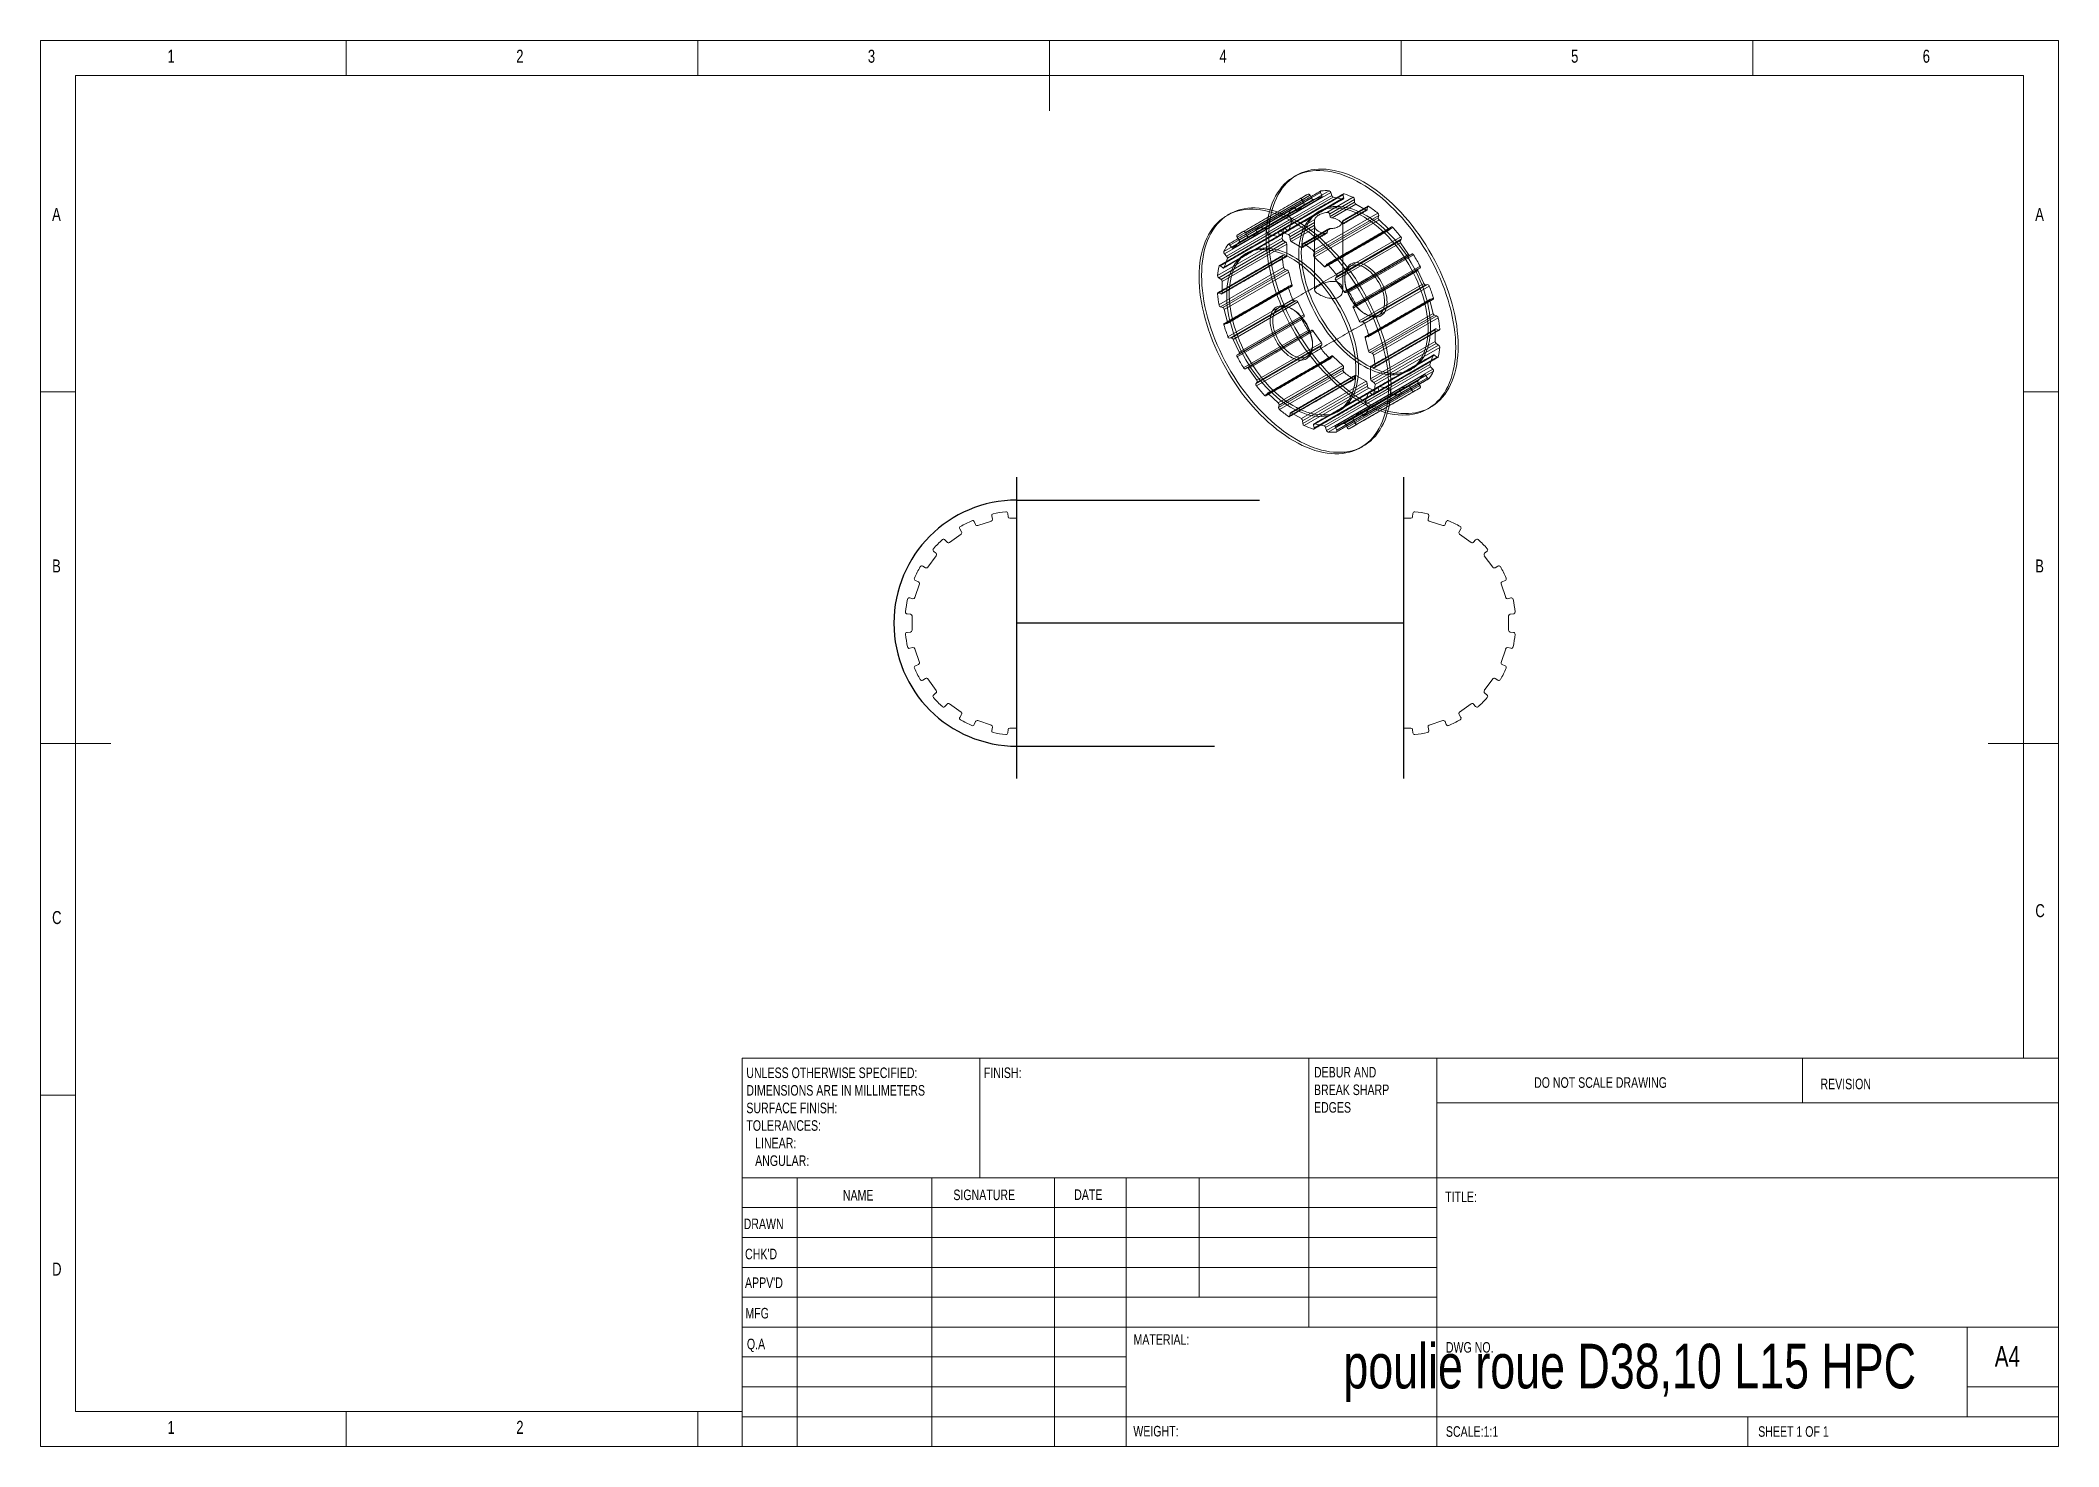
# Model space of a CAD drawing. Header units: millimetres. Extents: x 5 to 292, y 5 to 205.
import ezdxf

# ---------------------------------------------------------------- set-up
doc = ezdxf.new("R2010")
doc.units = ezdxf.units.MM
doc.styles.add('SLDTEXTSTYLE0', font='TXT', dxfattribs={"width": 0.75})

msp = doc.modelspace()

# ---------------------------------------------------------------- texts
at = {"color": 7, "linetype": 'Continuous', "lineweight": 0, "attachment_point": 1, "style": 'SLDTEXTSTYLE0'}
for s, insert, char_height in [('1', (23.08, 203.67), 1.85), ('2', (72.67, 203.67), 1.85), ('3', (122.67, 203.67), 1.85), ('4', (172.67, 203.67), 1.85), ('5', (222.67, 203.67), 1.85), ('6', (272.67, 203.67), 1.85), ('A', (6.67, 181.17), 1.85), ('A', (288.67, 181.17), 1.85), ('B', (6.67, 131.17), 1.85), ('B', (288.67, 131.17), 1.85), ('C', (6.67, 81.17), 1.85), ('C', (288.69, 82.15), 1.85), ('FINISH:', (139.17, 58.92), 1.5), ('DO NOT SCALE DRAWING', (217.41, 57.53), 1.5), ('REVISION', (258.13, 57.33), 1.5), ('NAME', (119.12, 41.5), 1.5), ('SIGNATURE', (134.83, 41.56), 1.5), ('DATE', (152.01, 41.58), 1.5), ('TITLE:', (204.76, 41.28), 1.5), ('DRAWN', (105.01, 37.43), 1.5), ("CHK'D", (105.21, 33.15), 1.5), ('D', (6.67, 31.17), 1.85), ("APPV'D", (105.2, 29.06), 1.5), ('MFG', (105.26, 24.73), 1.5), ('Q.A', (105.47, 20.35), 1.5), ('MATERIAL:', (160.45, 20.99), 1.5), ('poulie roue D38,10 L15 HPC', (190.29, 19.63), 6.35), ('DWG NO.', (204.87, 19.87), 1.5), ('A4', (282.92, 19.3), 2.91), ('1', (23.08, 8.67), 1.85), ('2', (72.67, 8.67), 1.85), ('WEIGHT: ', (160.42, 7.95), 1.499), ('SCALE:1:1', (204.87, 7.9), 1.5), ('SHEET 1 OF 1', (249.28, 7.9), 1.5)]:
    msp.add_mtext(s, dxfattribs=dict(at, insert=insert, char_height=char_height))

# ---------------------------------------------------------------- blocks, each defined once
blk = doc.blocks.new('SW_NOTE_0')
at = {"color": 0, "linetype": 'Continuous', "lineweight": 0, "char_height": 1.5, "attachment_point": 1, "style": 'SLDTEXTSTYLE0'}
for s, insert in [('UNLESS OTHERWISE SPECIFIED:', (0, 1.93)), ('DIMENSIONS ARE IN MILLIMETERS', (0, -0.57)), ('TOLERANCES:', (0, -5.57)), ('SURFACE FINISH:', (0, -3.07)), ('   LINEAR:', (0, -8.07)), ('   ANGULAR:', (0, -10.57))]:
    blk.add_mtext(s, dxfattribs=dict(at, insert=insert))
blk = doc.blocks.new('SW_NOTE_1')
at = {"color": 0, "linetype": 'Continuous', "lineweight": 0, "char_height": 1.5, "attachment_point": 1, "style": 'SLDTEXTSTYLE0'}
for s, insert in [('DEBUR AND ', (0, 1.93)), ('BREAK SHARP ', (0, -0.57)), ('EDGES', (0, -3.07))]:
    blk.add_mtext(s, dxfattribs=dict(at, insert=insert))

# ---------------------------------------------------------------- linework, layer by layer
at = {"color": 7, "linetype": 'Continuous', "lineweight": 0}
for p, q in [((292, 205), (5, 205)), ((5, 205), (5, 5)), ((48.5, 200), (48.5, 205)), ((98.5, 205), (98.5, 200)), ((148.5, 205), (148.5, 195)), ((198.5, 205), (198.5, 200)), ((248.5, 200), (248.5, 205)), ((292, 77.25), (292, 205)), ((287, 200), (10, 200)), ((10, 200), (10, 10)), ((287, 60.25), (287, 200)), ((10, 155), (5, 155)), ((287, 155), (292, 155)), ((5, 105), (15, 105)), ((292, 105), (282, 105)), ((292, 5), (292, 77.25)), ((104.8, 60.25), (292, 60.25)), ((104.8, 60.25), (104.8, 5)), ((138.6, 43.25), (138.6, 60.25)), ((185.4, 60.25), (185.4, 22)), ((203.6, 60.25), (203.6, 5)), ((255.6, 53.88), (255.6, 60.25)), ((10, 55), (5, 55)), ((292, 53.88), (203.6, 53.88)), ((292, 43.25), (104.8, 43.25)), ((112.6, 43.25), (112.6, 5)), ((131.79, 43.25), (131.79, 5)), ((149.2, 43.25), (149.2, 5)), ((159.4, 5), (159.4, 43.25)), ((169.8, 26.25), (169.8, 43.25)), ((203.6, 39), (104.8, 39)), ((203.6, 34.75), (104.8, 34.75)), ((203.6, 30.5), (104.8, 30.5)), ((203.6, 26.25), (104.8, 26.25)), ((159.4, 22), (104.8, 22)), ((159.4, 22), (292, 22)), ((279, 9.25), (279, 22)), ((159.4, 17.75), (104.8, 17.75)), ((159.4, 13.5), (104.8, 13.5)), ((292, 13.5), (279, 13.5)), ((10, 10), (104.8, 10)), ((48.5, 5), (48.5, 10)), ((98.5, 10), (98.5, 5)), ((104.8, 9.25), (292, 9.25)), ((247.8, 5), (247.8, 9.25)), ((5, 5), (292, 5))]:
    msp.add_line(p, q, dxfattribs=at)
at = {"color": 7, "linetype": 'Continuous', "lineweight": 15}
for p, q in [((173.88, 175.96), (183.07, 181.27)), ((183.32, 181.2), (174.13, 175.89)), ((174.41, 175.53), (183.6, 180.84)), ((184.39, 182.6), (175.2, 177.29)), ((175.21, 176.99), (184.4, 182.3)), ((184.65, 181.9), (175.46, 176.6)), ((175.49, 176.31), (184.68, 181.61)), ((176.11, 177.82), (185.3, 183.12)), ((185.55, 182.96), (176.36, 177.65)), ((176.58, 177.24), (185.77, 182.55)), ((186.01, 182.38), (176.82, 177.07)), ((177.86, 178.05), (187.05, 183.35)), ((187.11, 183.6), (177.92, 178.29)), ((177.98, 177.38), (187.17, 182.68)), ((187.22, 182.93), (178.03, 177.62)), ((179.07, 178.3), (188.27, 183.61)), ((188.5, 183.37), (179.31, 178.06)), ((179.44, 177.64), (188.63, 182.94)), ((188.85, 182.7), (179.65, 177.4)), ((181.02, 177.12), (190.22, 182.43)), ((181.07, 177.71), (190.26, 183.01)), ((190.33, 182.6), (181.14, 177.29)), ((190.39, 183.18), (181.2, 177.87)), ((183.6, 180.84), (183.32, 181.2)), ((184.68, 181.61), (183.83, 180.76)), ((184.4, 182.3), (184.65, 181.9)), ((185.77, 182.55), (185.55, 182.96)), ((187.17, 182.68), (186.01, 182.38)), ((187.05, 183.35), (187.22, 182.93)), ((187.94, 180.52), (191.67, 182.68)), ((191.87, 182.38), (188.34, 180.34)), ((188.39, 179.96), (191.89, 181.98)), ((188.63, 182.94), (188.5, 183.37)), ((192.07, 181.7), (188.69, 179.74)), ((190.22, 182.43), (188.85, 182.7)), ((190.13, 178.91), (193.51, 180.86)), ((193.91, 181.39), (190.18, 179.23)), ((193.69, 180.95), (190.18, 178.93)), ((190.19, 179.28), (193.72, 181.31)), ((190.26, 183.01), (190.33, 182.6)), ((191.89, 181.98), (191.87, 182.38)), ((193.51, 180.86), (192.07, 181.7)), ((193.72, 181.31), (193.69, 180.95)), ((172.6, 172.91), (181.79, 178.22)), ((182.01, 178.25), (172.82, 172.94)), ((173.14, 172.67), (182.33, 177.98)), ((182.49, 180.27), (173.29, 174.97)), ((182.54, 177.99), (173.34, 172.68)), ((173.39, 174.64), (182.58, 179.95)), ((182.88, 179.63), (173.69, 174.32)), ((173.79, 174.01), (182.98, 179.32)), ((183.83, 180.76), (174.64, 175.45)), ((177.86, 178.05), (178.03, 177.62)), ((179.44, 177.64), (179.31, 178.06)), ((182.33, 177.98), (182.01, 178.25)), ((182.48, 177.37), (186.21, 179.52)), ((182.98, 179.32), (182.54, 177.99)), ((182.58, 179.95), (182.88, 179.63)), ((186.2, 179.11), (182.67, 177.07)), ((182.7, 176.68), (186.2, 178.7)), ((186.26, 178.34), (182.88, 176.39)), ((184.52, 176), (188.05, 178.04)), ((188.45, 178.23), (184.72, 176.08)), ((185.99, 175.11), (195.19, 180.41)), ((186.05, 174.46), (195.25, 179.76)), ((195.32, 180.09), (186.13, 174.78)), ((195.36, 179.46), (186.17, 174.15)), ((187.54, 172.84), (196.74, 178.15)), ((196.95, 178.14), (187.76, 172.83)), ((187.89, 173.11), (197.08, 178.42)), ((197.31, 178.39), (188.12, 173.08)), ((195.25, 179.76), (195.32, 180.09)), ((196.74, 178.15), (195.36, 179.46)), ((197.08, 178.42), (196.95, 178.14)), ((181.59, 176.86), (172.4, 171.55)), ((172.56, 171.23), (181.75, 176.54)), ((182.08, 176.32), (172.89, 171.01)), ((173.05, 170.72), (182.24, 176.02)), ((174.41, 175.53), (174.13, 175.89)), ((175.49, 176.31), (174.64, 175.45)), ((175.21, 176.99), (175.46, 176.6)), ((176.58, 177.24), (176.36, 177.65)), ((177.98, 177.38), (176.82, 177.07)), ((181.02, 177.12), (179.65, 177.4)), ((181.07, 177.71), (181.14, 177.29)), ((181.75, 176.54), (182.08, 176.32)), ((182.24, 176.02), (182.24, 174.36)), ((182.7, 176.68), (182.67, 177.07)), ((184.32, 175.56), (182.88, 176.39)), ((184.32, 175.56), (187.7, 177.51)), ((188, 177.66), (184.5, 175.64)), ((184.52, 176), (184.5, 175.64)), ((189.17, 171.19), (198.36, 176.5)), ((198.41, 176.2), (189.21, 170.89)), ((189.27, 171.74), (198.47, 177.04)), ((198.53, 176.73), (189.34, 171.42)), ((198.36, 176.5), (198.53, 176.73)), ((199.57, 174.55), (198.41, 176.2)), ((172.4, 168.97), (181.59, 174.27)), ((181.75, 174.4), (172.56, 169.1)), ((181.79, 172.68), (172.6, 167.37)), ((173.14, 172.67), (172.82, 172.94)), ((172.82, 167.1), (182.01, 172.4)), ((172.89, 168.94), (182.08, 174.25)), ((182.24, 174.36), (173.05, 169.05)), ((182.33, 172.3), (173.14, 167)), ((173.79, 174.01), (173.34, 172.68)), ((173.39, 174.64), (173.69, 174.32)), ((182.08, 174.25), (181.75, 174.4)), ((182.01, 172.4), (182.33, 172.3)), ((186.05, 174.46), (186.13, 174.78)), ((187.54, 172.84), (186.17, 174.15)), ((187.89, 173.11), (187.76, 172.83)), ((190.38, 169.24), (199.57, 174.55)), ((199.81, 174.44), (190.62, 169.14)), ((190.83, 169.3), (200.03, 174.61)), ((200.28, 174.48), (191.08, 169.17)), ((200.9, 172.25), (191.71, 166.95)), ((191.73, 167.2), (200.93, 172.51)), ((201.18, 172.62), (191.98, 167.31)), ((192, 167.59), (201.19, 172.9)), ((200.03, 174.61), (199.81, 174.44)), ((201.75, 170.42), (200.9, 172.25)), ((200.93, 172.51), (201.18, 172.62)), ((172.56, 171.23), (172.89, 171.01)), ((173.05, 170.72), (173.05, 169.05)), ((173.29, 164.52), (182.49, 169.82)), ((173.34, 166.74), (182.54, 172.05)), ((182.58, 170.04), (173.39, 164.73)), ((173.69, 164.71), (182.88, 170.01)), ((182.98, 170.21), (173.79, 164.9)), ((182.54, 172.05), (182.98, 170.21)), ((182.88, 170.01), (182.58, 170.04)), ((189.17, 171.19), (189.34, 171.42)), ((190.38, 169.24), (189.21, 170.89)), ((192.55, 165.11), (201.75, 170.42)), ((201.98, 170.22), (192.79, 164.92)), ((193.07, 164.95), (202.26, 170.26)), ((202.51, 170.05), (193.31, 164.74)), ((202.26, 170.26), (201.98, 170.22)), ((172.89, 168.94), (172.56, 169.1)), ((172.82, 167.1), (173.14, 167)), ((173.34, 166.74), (173.79, 164.9)), ((183.07, 168.15), (173.88, 162.85)), ((174.13, 162.64), (183.32, 167.94)), ((183.6, 167.98), (174.41, 162.67)), ((174.64, 162.48), (183.83, 167.79)), ((183.32, 167.94), (183.6, 167.98)), ((183.83, 167.79), (184.68, 165.95)), ((190.83, 169.3), (190.62, 169.14)), ((192.55, 165.11), (191.71, 166.95)), ((191.73, 167.2), (191.98, 167.31)), ((202.6, 167.99), (193.41, 162.69)), ((193.5, 162.88), (202.7, 168.19)), ((203, 168.16), (193.81, 162.85)), ((193.9, 163.07), (203.09, 168.38)), ((203.04, 166.15), (202.6, 167.99)), ((202.7, 168.19), (203, 168.16)), ((173.69, 164.71), (173.39, 164.73)), ((175.2, 160), (184.39, 165.31)), ((184.4, 165.59), (175.21, 160.28)), ((175.46, 160.38), (184.65, 165.69)), ((184.68, 165.95), (175.49, 160.64)), ((185.3, 163.72), (176.11, 158.41)), ((176.36, 158.29), (185.55, 163.59)), ((185.77, 163.76), (176.58, 158.45)), ((176.82, 158.35), (186.01, 163.65)), ((184.65, 165.69), (184.4, 165.59)), ((185.55, 163.59), (185.77, 163.76)), ((186.01, 163.65), (187.17, 162)), ((193.07, 164.95), (192.79, 164.92)), ((193.85, 160.85), (203.04, 166.15)), ((203.25, 165.9), (194.06, 160.59)), ((203.34, 163.85), (194.14, 158.54)), ((194.31, 158.65), (203.5, 163.96)), ((194.38, 160.49), (203.57, 165.8)), ((203.79, 165.52), (194.59, 160.21)), ((203.83, 163.8), (194.63, 158.49)), ((194.8, 158.62), (203.99, 163.93)), ((203.57, 165.8), (203.25, 165.9)), ((203.34, 162.18), (203.34, 163.85)), ((203.5, 163.96), (203.83, 163.8)), ((174.13, 162.64), (174.41, 162.67)), ((174.64, 162.48), (175.49, 160.64)), ((187.05, 161.48), (177.86, 156.17)), ((177.92, 155.85), (187.11, 161.16)), ((187.17, 162), (177.98, 156.69)), ((178.03, 156.4), (187.22, 161.7)), ((187.22, 161.7), (187.05, 161.48)), ((193.85, 160.85), (193.41, 162.69)), ((193.5, 162.88), (193.81, 162.85)), ((194.14, 156.87), (203.34, 162.18)), ((203.5, 161.88), (194.31, 156.58)), ((194.63, 156.35), (203.83, 161.66)), ((203.99, 161.34), (194.8, 156.04)), ((203.83, 161.66), (203.5, 161.88)), ((175.46, 160.38), (175.21, 160.28)), ((176.36, 158.29), (176.58, 158.45)), ((176.82, 158.35), (177.98, 156.69)), ((188.27, 159.81), (179.07, 154.51)), ((179.31, 154.48), (188.5, 159.79)), ((188.63, 160.06), (179.44, 154.76)), ((179.65, 154.75), (188.85, 160.05)), ((190.22, 158.75), (181.02, 153.44)), ((190.26, 158.11), (181.07, 152.8)), ((181.14, 153.13), (190.33, 158.44)), ((188.5, 159.79), (188.63, 160.06)), ((188.85, 160.05), (190.22, 158.75)), ((190.33, 158.44), (190.26, 158.11)), ((193.41, 153.58), (202.6, 158.88)), ((202.7, 158.57), (193.5, 153.27)), ((193.81, 152.95), (203, 158.25)), ((203.04, 160.21), (193.85, 154.9)), ((203.09, 157.93), (193.9, 152.62)), ((194.38, 160.49), (194.06, 160.59)), ((194.06, 154.92), (203.25, 160.23)), ((194.14, 156.87), (194.14, 158.54)), ((194.31, 158.65), (194.63, 158.49)), ((203.57, 159.95), (194.38, 154.65)), ((194.59, 154.68), (203.79, 159.99)), ((202.6, 158.88), (203.04, 160.21)), ((203, 158.25), (202.7, 158.57)), ((203.25, 160.23), (203.57, 159.95)), ((178.03, 156.4), (177.86, 156.17)), ((181.2, 152.48), (190.39, 157.79)), ((191.67, 156.82), (182.48, 151.51)), ((182.67, 151.58), (191.87, 156.89)), ((191.89, 157.25), (182.7, 151.95)), ((182.88, 152.03), (192.07, 157.34)), ((193.51, 156.51), (184.32, 151.2)), ((184.5, 150.91), (193.69, 156.22)), ((193.72, 155.82), (184.52, 150.52)), ((184.72, 150.22), (193.91, 155.52)), ((195.19, 155.02), (185.99, 149.71)), ((195.25, 155.6), (186.05, 150.3)), ((186.13, 149.88), (195.32, 155.19)), ((186.17, 150.47), (195.36, 155.78)), ((196.74, 155.5), (187.54, 150.19)), ((187.76, 149.95), (196.95, 155.26)), ((198.36, 155.27), (189.17, 149.97)), ((189.21, 150.21), (198.41, 155.52)), ((199.57, 155.82), (190.38, 150.52)), ((190.62, 150.35), (199.81, 155.65)), ((200.03, 155.24), (190.83, 149.93)), ((191.08, 149.77), (200.28, 155.08)), ((191.71, 151.28), (200.9, 156.59)), ((200.93, 156.3), (191.73, 150.99)), ((191.87, 156.89), (191.89, 157.25)), ((191.98, 150.6), (201.18, 155.9)), ((201.19, 155.6), (192, 150.3)), ((192.07, 157.34), (193.51, 156.51)), ((201.75, 157.45), (192.55, 152.14)), ((192.79, 152.06), (201.98, 157.36)), ((202.26, 157.01), (193.07, 151.7)), ((193.31, 151.63), (202.51, 156.94)), ((193.69, 156.22), (193.72, 155.82)), ((194.63, 156.35), (194.31, 156.58)), ((195.32, 155.19), (195.25, 155.6)), ((195.36, 155.78), (196.74, 155.5)), ((196.95, 155.26), (197.08, 154.83)), ((198.53, 154.85), (198.36, 155.27)), ((198.41, 155.52), (199.57, 155.82)), ((199.81, 155.65), (200.03, 155.24)), ((200.9, 156.59), (201.75, 157.45)), ((201.18, 155.9), (200.93, 156.3)), ((201.98, 157.36), (202.26, 157.01)), ((179.31, 154.48), (179.44, 154.76)), ((179.65, 154.75), (181.02, 153.44)), ((181.14, 153.13), (181.07, 152.8)), ((197.08, 154.83), (187.89, 149.53)), ((188.12, 149.28), (197.31, 154.59)), ((198.47, 154.6), (189.27, 149.3)), ((189.34, 149.54), (198.53, 154.85)), ((191.71, 151.28), (192.55, 152.14)), ((193.41, 153.58), (193.85, 154.9)), ((193.81, 152.95), (193.5, 153.27)), ((194.06, 154.92), (194.38, 154.65)), ((182.67, 151.58), (182.7, 151.95)), ((182.88, 152.03), (184.32, 151.2)), ((184.5, 150.91), (184.52, 150.52)), ((186.13, 149.88), (186.05, 150.3)), ((186.17, 150.47), (187.54, 150.19)), ((187.76, 149.95), (187.89, 149.53)), ((189.34, 149.54), (189.17, 149.97)), ((189.21, 150.21), (190.38, 150.52)), ((190.62, 150.35), (190.83, 149.93)), ((191.98, 150.6), (191.73, 150.99)), ((192.79, 152.06), (193.07, 151.7)), ((135.75, 135.52), (135.99, 135.12)), ((137.98, 136.13), (137.8, 136.56)), ((140.23, 136.62), (138.29, 135.99)), ((140.29, 137.37), (140.39, 136.91)), ((142.6, 137.26), (142.56, 137.73)), ((143.87, 137.03), (142.85, 137.03)), ((198.87, 137.03), (199.89, 137.03)), ((200.14, 137.26), (200.17, 137.73)), ((202.45, 137.37), (202.34, 136.91)), ((202.51, 136.62), (204.45, 135.99)), ((204.75, 136.13), (204.93, 136.56)), ((206.98, 135.52), (206.74, 135.12)), ((132.01, 132.35), (132.36, 132.05)), ((133.94, 133.63), (133.63, 133.98)), ((135.92, 134.79), (134.27, 133.59)), ((206.81, 134.79), (208.46, 133.59)), ((208.79, 133.63), (209.1, 133.98)), ((210.72, 132.35), (210.37, 132.05)), ((130.87, 129.99), (130.47, 130.24)), ((132.4, 131.71), (131.2, 130.06)), ((210.33, 131.71), (211.53, 130.06)), ((211.86, 129.99), (212.26, 130.24)), ((130, 127.7), (129.37, 125.76)), ((129.43, 128.19), (129.86, 128.01)), ((212.74, 127.7), (213.37, 125.76)), ((213.31, 128.19), (212.88, 128.01)), ((128.26, 123.43), (128.72, 123.39)), ((129.07, 125.59), (128.62, 125.7)), ((213.66, 125.59), (214.11, 125.7)), ((214.47, 123.43), (214.01, 123.39)), ((128.26, 120.81), (128.72, 120.85)), ((128.95, 123.14), (128.95, 121.1)), ((213.78, 123.14), (213.78, 121.1)), ((214.47, 120.81), (214.01, 120.85)), ((129.07, 118.65), (128.62, 118.54)), ((130, 116.54), (129.37, 118.48)), ((212.74, 116.54), (213.37, 118.48)), ((213.66, 118.65), (214.11, 118.54)), ((129.43, 116.05), (129.86, 116.23)), ((213.31, 116.05), (212.88, 116.23)), ((130.87, 114.24), (130.47, 114)), ((132.4, 112.53), (131.2, 114.18)), ((132.01, 111.89), (132.36, 112.19)), ((210.33, 112.53), (211.53, 114.18)), ((210.72, 111.89), (210.37, 112.19)), ((211.86, 114.24), (212.26, 114)), ((133.94, 110.61), (133.63, 110.26)), ((135.92, 109.45), (134.27, 110.65)), ((135.75, 108.72), (135.99, 109.12)), ((206.98, 108.72), (206.74, 109.12)), ((206.81, 109.45), (208.46, 110.65)), ((208.79, 110.61), (209.1, 110.26)), ((137.98, 108.11), (137.8, 107.68)), ((140.23, 107.62), (138.29, 108.25)), ((140.29, 106.87), (140.39, 107.32)), ((142.6, 106.98), (142.56, 106.51)), ((143.87, 107.2), (142.85, 107.2)), ((198.87, 107.2), (199.89, 107.2)), ((200.14, 106.98), (200.17, 106.51)), ((202.45, 106.87), (202.34, 107.32)), ((202.51, 107.62), (204.45, 108.25)), ((204.75, 108.11), (204.93, 107.68))]:
    msp.add_line(p, q, dxfattribs=at)
for p, q in [((143.87, 100.03), (143.87, 142.88)), ((198.87, 100.03), (198.87, 142.88)), ((143.87, 139.62), (178.38, 139.62)), ((198.87, 122.12), (143.87, 122.12)), ((143.87, 104.62), (171.96, 104.62))]:
    msp.add_line(p, q)
at = {"color": 7, "linetype": 'Continuous', "lineweight": 15, "flags": 128}
for points in [[(179.67, 177.08), (179.69, 177.77), (179.73, 178.44), (179.8, 179.1), (179.89, 179.73), (180.01, 180.35), (180.16, 180.94), (180.33, 181.51), (180.53, 182.05), (180.76, 182.57), (181.01, 183.06), (181.28, 183.52), (181.58, 183.96), (181.9, 184.36), (182.25, 184.74), (182.61, 185.08), (183, 185.4), (183.41, 185.68), (183.83, 185.92), (184.28, 186.14), (184.75, 186.31), (185.23, 186.46), (185.72, 186.57), (186.23, 186.65), (186.76, 186.69), (187.3, 186.69), (187.85, 186.66), (188.41, 186.6), (188.98, 186.5), (189.56, 186.37), (190.15, 186.2), (190.74, 186), (191.34, 185.76), (191.94, 185.49), (192.54, 185.19), (193.14, 184.86), (193.75, 184.5), (194.35, 184.1), (194.95, 183.68), (195.55, 183.22), (196.14, 182.74), (196.73, 182.23), (197.31, 181.7), (197.88, 181.14), (198.44, 180.55), (198.99, 179.95), (199.53, 179.32), (200.05, 178.67), (200.56, 178), (201.06, 177.32), (201.54, 176.62), (202.01, 175.9), (202.45, 175.17), (202.88, 174.43), (203.29, 173.68), (203.68, 172.92), (204.04, 172.16), (204.39, 171.38), (204.71, 170.61), (205.01, 169.83), (205.28, 169.05), (205.53, 168.27), (205.76, 167.49), (205.95, 166.72), (206.13, 165.95), (206.28, 165.18), (206.4, 164.43), (206.49, 163.69), (206.56, 162.95), (206.6, 162.23), (206.61, 161.53), (206.6, 160.84), (206.56, 160.17), (206.49, 159.51), (206.4, 158.88), (206.28, 158.26), (206.13, 157.67), (205.95, 157.1), (205.76, 156.56), (205.53, 156.04), (205.28, 155.55), (205.01, 155.09), (204.71, 154.65), (204.39, 154.25), (204.04, 153.87), (203.68, 153.53), (203.29, 153.21), (202.88, 152.93), (202.45, 152.69), (202.01, 152.47), (201.54, 152.29), (201.06, 152.15), (200.56, 152.04), (200.05, 151.96), (199.53, 151.92), (198.99, 151.92), (198.44, 151.95), (197.88, 152.01), (197.31, 152.11), (196.73, 152.24), (196.14, 152.41), (195.55, 152.61), (194.95, 152.85), (194.35, 153.12), (193.75, 153.42), (193.14, 153.75), (192.54, 154.11), (191.94, 154.51), (191.34, 154.93), (190.74, 155.39), (190.15, 155.87), (189.56, 156.38), (188.98, 156.91), (188.41, 157.47), (187.85, 158.06), (187.3, 158.66), (186.76, 159.29), (186.23, 159.94), (185.72, 160.61), (185.23, 161.29), (184.75, 161.99), (184.28, 162.71), (183.83, 163.44), (183.41, 164.18), (183, 164.93), (182.61, 165.69), (182.25, 166.45), (181.9, 167.23), (181.58, 168), (181.28, 168.78), (181.01, 169.56), (180.76, 170.34), (180.53, 171.12), (180.33, 171.89), (180.16, 172.66), (180.01, 173.42), (179.89, 174.18), (179.8, 174.92), (179.73, 175.66), (179.69, 176.38), (179.67, 177.08)], [(179.32, 176.88), (179.33, 177.57), (179.37, 178.24), (179.44, 178.89), (179.54, 179.53), (179.66, 180.14), (179.81, 180.74), (179.98, 181.3), (180.18, 181.85), (180.4, 182.36), (180.65, 182.86), (180.93, 183.32), (181.23, 183.75), (181.55, 184.16), (181.89, 184.53), (182.26, 184.88), (182.65, 185.19), (183.05, 185.47), (183.48, 185.72), (183.93, 185.93), (184.39, 186.11), (184.87, 186.26), (185.37, 186.37), (185.88, 186.44), (186.41, 186.48), (186.95, 186.49), (187.5, 186.46), (188.06, 186.4), (188.63, 186.3), (189.21, 186.16), (189.79, 186), (190.38, 185.79), (190.98, 185.56), (191.58, 185.29), (192.19, 184.99), (192.79, 184.66), (193.39, 184.29), (194, 183.9), (194.6, 183.47), (195.2, 183.02), (195.79, 182.54), (196.37, 182.03), (196.95, 181.49), (197.52, 180.93), (198.08, 180.35), (198.63, 179.74), (199.17, 179.11), (199.7, 178.47), (200.21, 177.8), (200.71, 177.11), (201.19, 176.41), (201.65, 175.7), (202.1, 174.97), (202.53, 174.23), (202.93, 173.48), (203.32, 172.72), (203.69, 171.95), (204.03, 171.18), (204.35, 170.4), (204.65, 169.62), (204.93, 168.84), (205.18, 168.06), (205.4, 167.29), (205.6, 166.51), (205.78, 165.74), (205.92, 164.98), (206.04, 164.23), (206.14, 163.48), (206.21, 162.75), (206.25, 162.03), (206.26, 161.32), (206.25, 160.63), (206.21, 159.96), (206.14, 159.31), (206.04, 158.67), (205.92, 158.06), (205.78, 157.47), (205.6, 156.9), (205.4, 156.35), (205.18, 155.84), (204.93, 155.35), (204.65, 154.88), (204.35, 154.45), (204.03, 154.04), (203.69, 153.67), (203.32, 153.32), (202.93, 153.01), (202.53, 152.73), (202.1, 152.48), (201.65, 152.27), (201.19, 152.09), (200.71, 151.95), (200.21, 151.83), (199.7, 151.76), (199.17, 151.72), (198.63, 151.71), (198.08, 151.74), (197.52, 151.81), (196.95, 151.9), (196.37, 152.04), (195.79, 152.21), (195.2, 152.41), (194.6, 152.64), (194, 152.91), (193.39, 153.21), (192.79, 153.55), (192.19, 153.91), (191.58, 154.31), (190.98, 154.73), (190.38, 155.18), (189.79, 155.67), (189.21, 156.17), (188.63, 156.71), (188.06, 157.27), (187.5, 157.85), (186.95, 158.46), (186.41, 159.09), (185.88, 159.74), (185.37, 160.4), (184.87, 161.09), (184.39, 161.79), (183.93, 162.5), (183.48, 163.23), (183.05, 163.97), (182.65, 164.72), (182.26, 165.48), (181.89, 166.25), (181.55, 167.02), (181.23, 167.8), (180.93, 168.58), (180.65, 169.36), (180.4, 170.14), (180.18, 170.92), (179.98, 171.69), (179.81, 172.46), (179.66, 173.22), (179.54, 173.97), (179.44, 174.72), (179.37, 175.45), (179.33, 176.17), (179.32, 176.88)], [(196.71, 155.81), (196.7, 156.52), (196.66, 157.24), (196.59, 157.97), (196.5, 158.72), (196.38, 159.47), (196.23, 160.23), (196.06, 161), (195.86, 161.78), (195.63, 162.55), (195.38, 163.33), (195.11, 164.11), (194.81, 164.89), (194.49, 165.67), (194.14, 166.44), (193.78, 167.21), (193.39, 167.97), (192.98, 168.72), (192.55, 169.46), (192.11, 170.19), (191.64, 170.9), (191.16, 171.6), (190.66, 172.29), (190.15, 172.95), (189.63, 173.6), (189.09, 174.23), (188.54, 174.84), (187.98, 175.42), (187.41, 175.98), (186.83, 176.52), (186.24, 177.02), (185.65, 177.51), (185.05, 177.96), (184.45, 178.39), (183.85, 178.78), (183.24, 179.15), (182.64, 179.48), (182.04, 179.78), (181.44, 180.05), (180.84, 180.28), (180.25, 180.49), (179.66, 180.65), (179.08, 180.79), (178.51, 180.89), (177.95, 180.95), (177.4, 180.98), (176.86, 180.97), (176.34, 180.93), (175.82, 180.86), (175.33, 180.75), (174.85, 180.6), (174.38, 180.42), (173.94, 180.21), (173.51, 179.96), (173.1, 179.68), (172.71, 179.37), (172.35, 179.02), (172, 178.65), (171.68, 178.24), (171.38, 177.81), (171.11, 177.35), (170.86, 176.85), (170.63, 176.34), (170.43, 175.79), (170.26, 175.22), (170.11, 174.63), (169.99, 174.02), (169.9, 173.38), (169.83, 172.73), (169.79, 172.06), (169.77, 171.37), (169.79, 170.66), (169.83, 169.94), (169.9, 169.21), (169.99, 168.46), (170.11, 167.71), (170.26, 166.95), (170.43, 166.18), (170.63, 165.4), (170.86, 164.63), (171.11, 163.85), (171.38, 163.07), (171.68, 162.29), (172, 161.51), (172.35, 160.74), (172.71, 159.97), (173.1, 159.21), (173.51, 158.46), (173.94, 157.72), (174.38, 156.99), (174.85, 156.28), (175.33, 155.58), (175.82, 154.89), (176.34, 154.23), (176.86, 153.58), (177.4, 152.95), (177.95, 152.34), (178.51, 151.76), (179.08, 151.2), (179.66, 150.66), (180.25, 150.16), (180.84, 149.67), (181.44, 149.22), (182.04, 148.79), (182.64, 148.4), (183.24, 148.03), (183.85, 147.7), (184.45, 147.4), (185.05, 147.13), (185.65, 146.9), (186.24, 146.69), (186.83, 146.53), (187.41, 146.39), (187.98, 146.29), (188.54, 146.23), (189.09, 146.2), (189.63, 146.21), (190.15, 146.25), (190.66, 146.32), (191.16, 146.43), (191.64, 146.58), (192.11, 146.76), (192.55, 146.97), (192.98, 147.22), (193.39, 147.5), (193.78, 147.81), (194.14, 148.16), (194.49, 148.53), (194.81, 148.94), (195.11, 149.37), (195.38, 149.83), (195.63, 150.33), (195.86, 150.84), (196.06, 151.39), (196.23, 151.96), (196.38, 152.55), (196.5, 153.16), (196.59, 153.8), (196.66, 154.45), (196.7, 155.12), (196.71, 155.81)], [(197.07, 156.02), (197.05, 156.72), (197.01, 157.44), (196.95, 158.18), (196.85, 158.92), (196.73, 159.67), (196.58, 160.44), (196.41, 161.21), (196.21, 161.98), (195.98, 162.76), (195.73, 163.54), (195.46, 164.32), (195.16, 165.1), (194.84, 165.87), (194.5, 166.65), (194.13, 167.41), (193.74, 168.17), (193.33, 168.92), (192.91, 169.66), (192.46, 170.39), (192, 171.11), (191.52, 171.81), (191.02, 172.49), (190.51, 173.16), (189.98, 173.81), (189.44, 174.43), (188.89, 175.04), (188.33, 175.62), (187.76, 176.18), (187.18, 176.72), (186.6, 177.23), (186, 177.71), (185.41, 178.16), (184.81, 178.59), (184.2, 178.98), (183.6, 179.35), (182.99, 179.68), (182.39, 179.98), (181.79, 180.25), (181.19, 180.49), (180.6, 180.69), (180.01, 180.86), (179.44, 180.99), (178.86, 181.09), (178.3, 181.15), (177.75, 181.18), (177.21, 181.18), (176.69, 181.14), (176.18, 181.06), (175.68, 180.95), (175.2, 180.8), (174.74, 180.62), (174.29, 180.41), (173.86, 180.16), (173.45, 179.88), (173.07, 179.57), (172.7, 179.23), (172.36, 178.85), (172.03, 178.45), (171.74, 178.01), (171.46, 177.55), (171.21, 177.06), (170.99, 176.54), (170.79, 176), (170.61, 175.43), (170.47, 174.84), (170.34, 174.22), (170.25, 173.59), (170.18, 172.93), (170.14, 172.26), (170.13, 171.57), (170.14, 170.86), (170.18, 170.14), (170.25, 169.41), (170.34, 168.67), (170.47, 167.91), (170.61, 167.15), (170.79, 166.38), (170.99, 165.61), (171.21, 164.83), (171.46, 164.05), (171.74, 163.27), (172.03, 162.49), (172.36, 161.71), (172.7, 160.94), (173.07, 160.18), (173.45, 159.42), (173.86, 158.67), (174.29, 157.92), (174.74, 157.2), (175.2, 156.48), (175.68, 155.78), (176.18, 155.1), (176.69, 154.43), (177.21, 153.78), (177.75, 153.15), (178.3, 152.55), (178.86, 151.96), (179.44, 151.4), (180.01, 150.87), (180.6, 150.36), (181.19, 149.88), (181.79, 149.42), (182.39, 149), (182.99, 148.6), (183.6, 148.24), (184.2, 147.91), (184.81, 147.6), (185.41, 147.34), (186, 147.1), (186.6, 146.9), (187.18, 146.73), (187.76, 146.6), (188.33, 146.5), (188.89, 146.43), (189.44, 146.41), (189.98, 146.41), (190.51, 146.45), (191.02, 146.53), (191.52, 146.64), (192, 146.78), (192.46, 146.96), (192.91, 147.18), (193.33, 147.42), (193.74, 147.7), (194.13, 148.02), (194.5, 148.36), (194.84, 148.73), (195.16, 149.14), (195.46, 149.58), (195.73, 150.04), (195.98, 150.53), (196.21, 151.05), (196.41, 151.59), (196.58, 152.16), (196.73, 152.75), (196.85, 153.37), (196.95, 154), (197.01, 154.65), (197.05, 155.33), (197.07, 156.02)], [(183.07, 181.27), (183.09, 181.29), (183.12, 181.3), (183.15, 181.3), (183.18, 181.3), (183.22, 181.28), (183.25, 181.26), (183.29, 181.23), (183.32, 181.2)], [(183.6, 180.84), (183.63, 180.8), (183.66, 180.77), (183.69, 180.75), (183.73, 180.74), (183.76, 180.73), (183.79, 180.73), (183.81, 180.74), (183.83, 180.76)], [(183.95, 174.61), (183.97, 175.18), (184.01, 175.74), (184.07, 176.27), (184.17, 176.79), (184.29, 177.28), (184.44, 177.75), (184.62, 178.19), (184.82, 178.61), (185.04, 178.99), (185.29, 179.35), (185.56, 179.68), (185.86, 179.98), (186.17, 180.25), (186.51, 180.48), (186.87, 180.68), (187.25, 180.85), (187.64, 180.98), (188.05, 181.08), (188.48, 181.14), (188.91, 181.17), (189.37, 181.16), (189.83, 181.12), (190.3, 181.04), (190.78, 180.93), (191.27, 180.78), (191.77, 180.59), (192.27, 180.38), (192.77, 180.13), (193.27, 179.85), (193.77, 179.53), (194.27, 179.19), (194.77, 178.82), (195.26, 178.41), (195.74, 177.98), (196.22, 177.53), (196.69, 177.05), (197.15, 176.55), (197.59, 176.02), (198.03, 175.48), (198.44, 174.92), (198.85, 174.34), (199.23, 173.74), (199.6, 173.14), (199.95, 172.52), (200.27, 171.89), (200.58, 171.25), (200.86, 170.61), (201.13, 169.96), (201.36, 169.31), (201.58, 168.67), (201.76, 168.02), (201.92, 167.38), (202.06, 166.74), (202.17, 166.11), (202.25, 165.49), (202.31, 164.88), (202.33, 164.29), (202.33, 163.71), (202.31, 163.15), (202.25, 162.6), (202.17, 162.08), (202.06, 161.57), (201.92, 161.09), (201.76, 160.64), (201.58, 160.21), (201.36, 159.81), (201.13, 159.43), (200.86, 159.09), (200.58, 158.77), (200.27, 158.49), (199.95, 158.24), (199.6, 158.02), (199.23, 157.84), (198.85, 157.69), (198.44, 157.57), (198.03, 157.49), (197.59, 157.45), (197.15, 157.44), (196.69, 157.46), (196.22, 157.53), (195.74, 157.62), (195.26, 157.75), (194.77, 157.92), (194.27, 158.12), (193.77, 158.35), (193.27, 158.62), (192.77, 158.92), (192.27, 159.24), (191.77, 159.6), (191.27, 159.99), (190.78, 160.41), (190.3, 160.85), (189.83, 161.32), (189.37, 161.81), (188.91, 162.32), (188.48, 162.86), (188.05, 163.41), (187.64, 163.98), (187.25, 164.57), (186.87, 165.17), (186.51, 165.78), (186.17, 166.41), (185.86, 167.04), (185.56, 167.68), (185.29, 168.32), (185.04, 168.97), (184.82, 169.62), (184.62, 170.27), (184.44, 170.91), (184.29, 171.55), (184.17, 172.18), (184.07, 172.81), (184.01, 173.42), (183.97, 174.02), (183.95, 174.61)], [(184.3, 174.82), (184.32, 175.39), (184.36, 175.94), (184.43, 176.48), (184.52, 176.99), (184.65, 177.48), (184.79, 177.95), (184.97, 178.39), (185.17, 178.81), (185.39, 179.2), (185.64, 179.56), (185.92, 179.89), (186.21, 180.19), (186.53, 180.45), (186.87, 180.69), (187.22, 180.89), (187.6, 181.06), (187.99, 181.19), (188.4, 181.29), (188.83, 181.35), (189.27, 181.38), (189.72, 181.37), (190.18, 181.32), (190.66, 181.24), (191.14, 181.13), (191.63, 180.98), (192.12, 180.8), (192.62, 180.58), (193.12, 180.33), (193.62, 180.05), (194.12, 179.74), (194.62, 179.39), (195.12, 179.02), (195.61, 178.62), (196.1, 178.19), (196.58, 177.73), (197.04, 177.25), (197.5, 176.75), (197.95, 176.23), (198.38, 175.68), (198.8, 175.12), (199.2, 174.54), (199.59, 173.95), (199.95, 173.34), (200.3, 172.72), (200.63, 172.09), (200.93, 171.46), (201.22, 170.81), (201.48, 170.17), (201.72, 169.52), (201.93, 168.87), (202.12, 168.22), (202.28, 167.58), (202.41, 166.95), (202.52, 166.32), (202.6, 165.7), (202.66, 165.09), (202.69, 164.49), (202.69, 163.91), (202.66, 163.35), (202.6, 162.81), (202.52, 162.28), (202.41, 161.78), (202.28, 161.3), (202.12, 160.84), (201.93, 160.41), (201.72, 160.01), (201.48, 159.64), (201.22, 159.29), (200.93, 158.98), (200.63, 158.69), (200.3, 158.44), (199.95, 158.23), (199.59, 158.04), (199.2, 157.89), (198.8, 157.78), (198.38, 157.7), (197.95, 157.65), (197.5, 157.64), (197.04, 157.67), (196.58, 157.73), (196.1, 157.83), (195.61, 157.96), (195.12, 158.12), (194.62, 158.32), (194.12, 158.56), (193.62, 158.82), (193.12, 159.12), (192.62, 159.45), (192.12, 159.81), (191.63, 160.2), (191.14, 160.61), (190.66, 161.05), (190.18, 161.52), (189.72, 162.01), (189.27, 162.53), (188.83, 163.06), (188.4, 163.61), (187.99, 164.18), (187.6, 164.77), (187.22, 165.37), (186.87, 165.99), (186.53, 166.61), (186.21, 167.24), (185.92, 167.88), (185.64, 168.53), (185.39, 169.17), (185.17, 169.82), (184.97, 170.47), (184.79, 171.12), (184.65, 171.75), (184.52, 172.39), (184.43, 173.01), (184.36, 173.63), (184.32, 174.23), (184.3, 174.82)], [(184.4, 182.3), (184.38, 182.34), (184.36, 182.38), (184.35, 182.43), (184.34, 182.47), (184.35, 182.51), (184.35, 182.55), (184.37, 182.58), (184.39, 182.6)], [(185.3, 183.12), (185.33, 183.13), (185.36, 183.13), (185.4, 183.12), (185.43, 183.1), (185.47, 183.08), (185.5, 183.04), (185.53, 183), (185.55, 182.96)], [(187.05, 183.35), (187.04, 183.4), (187.03, 183.44), (187.03, 183.48), (187.03, 183.52), (187.04, 183.55), (187.06, 183.58), (187.08, 183.59), (187.11, 183.6)], [(187.17, 182.68), (187.2, 182.7), (187.22, 182.71), (187.23, 182.74), (187.24, 182.77), (187.25, 182.81), (187.24, 182.84), (187.24, 182.89), (187.22, 182.93)], [(190.22, 182.43), (190.25, 182.42), (190.27, 182.43), (190.3, 182.44), (190.32, 182.46), (190.33, 182.49), (190.34, 182.52), (190.34, 182.56), (190.33, 182.6)], [(190.26, 183.01), (190.25, 183.06), (190.26, 183.09), (190.27, 183.13), (190.28, 183.16), (190.3, 183.17), (190.33, 183.19), (190.36, 183.19), (190.39, 183.18)], [(193.51, 180.86), (193.54, 180.85), (193.58, 180.84), (193.6, 180.84), (193.63, 180.85), (193.65, 180.86), (193.67, 180.89), (193.68, 180.91), (193.69, 180.95)], [(193.72, 181.31), (193.72, 181.35), (193.73, 181.38), (193.75, 181.4), (193.78, 181.42), (193.81, 181.42), (193.84, 181.42), (193.87, 181.41), (193.91, 181.39)], [(177.92, 178.29), (177.89, 178.28), (177.87, 178.27), (177.85, 178.24), (177.84, 178.21), (177.83, 178.18), (177.84, 178.14), (177.84, 178.09), (177.86, 178.05)], [(181.79, 178.22), (181.81, 178.25), (181.82, 178.27), (181.85, 178.29), (181.87, 178.3), (181.9, 178.3), (181.94, 178.29), (181.97, 178.27), (182.01, 178.25)], [(182.33, 177.98), (182.36, 177.95), (182.39, 177.93), (182.43, 177.93), (182.46, 177.92), (182.48, 177.93), (182.51, 177.94), (182.52, 177.96), (182.54, 177.99)], [(196.74, 178.15), (196.77, 178.12), (196.8, 178.1), (196.83, 178.09), (196.86, 178.08), (196.89, 178.09), (196.92, 178.1), (196.94, 178.11), (196.95, 178.14)], [(197.08, 178.42), (197.1, 178.44), (197.12, 178.46), (197.15, 178.47), (197.18, 178.47), (197.21, 178.46), (197.25, 178.44), (197.28, 178.42), (197.31, 178.39)], [(192.08, 158.08), (192.07, 158.67), (192.03, 159.27), (191.96, 159.88), (191.86, 160.51), (191.74, 161.14), (191.59, 161.78), (191.42, 162.42), (191.22, 163.07), (190.99, 163.72), (190.74, 164.37), (190.47, 165.01), (190.18, 165.65), (189.86, 166.28), (189.52, 166.91), (189.16, 167.52), (188.79, 168.12), (188.39, 168.71), (187.98, 169.28), (187.56, 169.84), (187.12, 170.37), (186.67, 170.88), (186.2, 171.37), (185.73, 171.84), (185.25, 172.28), (184.76, 172.7), (184.27, 173.09), (183.77, 173.45), (183.27, 173.77), (182.77, 174.07), (182.26, 174.34), (181.76, 174.57), (181.27, 174.77), (180.78, 174.94), (180.29, 175.07), (179.81, 175.17), (179.34, 175.23), (178.89, 175.25), (178.44, 175.24), (178.01, 175.2), (177.59, 175.12), (177.19, 175), (176.8, 174.85), (176.44, 174.67), (176.09, 174.45), (175.76, 174.2), (175.45, 173.92), (175.17, 173.6), (174.91, 173.26), (174.67, 172.88), (174.46, 172.48), (174.27, 172.05), (174.11, 171.6), (173.97, 171.12), (173.87, 170.61), (173.78, 170.09), (173.73, 169.54), (173.7, 168.98), (173.7, 168.4), (173.73, 167.81), (173.78, 167.2), (173.87, 166.58), (173.97, 165.95), (174.11, 165.31), (174.27, 164.67), (174.46, 164.02), (174.67, 163.38), (174.91, 162.73), (175.17, 162.08), (175.45, 161.44), (175.76, 160.8), (176.09, 160.17), (176.44, 159.56), (176.8, 158.95), (177.19, 158.35), (177.59, 157.77), (178.01, 157.21), (178.44, 156.67), (178.89, 156.14), (179.34, 155.64), (179.81, 155.16), (180.29, 154.71), (180.78, 154.28), (181.27, 153.88), (181.76, 153.5), (182.26, 153.16), (182.77, 152.84), (183.27, 152.56), (183.77, 152.31), (184.27, 152.1), (184.76, 151.91), (185.25, 151.76), (185.73, 151.65), (186.2, 151.57), (186.67, 151.53), (187.12, 151.52), (187.56, 151.55), (187.98, 151.61), (188.39, 151.71), (188.79, 151.84), (189.16, 152.01), (189.52, 152.21), (189.86, 152.44), (190.18, 152.71), (190.47, 153.01), (190.74, 153.34), (190.99, 153.7), (191.22, 154.08), (191.42, 154.5), (191.59, 154.94), (191.74, 155.41), (191.86, 155.9), (191.96, 156.42), (192.03, 156.95), (192.07, 157.51), (192.08, 158.08)], [(174.13, 175.89), (174.09, 175.93), (174.06, 175.95), (174.02, 175.98), (173.99, 175.99), (173.96, 176), (173.93, 175.99), (173.9, 175.98), (173.88, 175.96)], [(192.44, 158.28), (192.42, 158.87), (192.38, 159.47), (192.31, 160.09), (192.22, 160.71), (192.1, 161.34), (191.95, 161.98), (191.77, 162.63), (191.57, 163.28), (191.35, 163.92), (191.1, 164.57), (190.83, 165.22), (190.53, 165.86), (190.21, 166.49), (189.88, 167.11), (189.52, 167.73), (189.14, 168.33), (188.75, 168.91), (188.34, 169.49), (187.91, 170.04), (187.47, 170.57), (187.02, 171.09), (186.56, 171.58), (186.08, 172.05), (185.6, 172.49), (185.11, 172.9), (184.62, 173.29), (184.12, 173.65), (183.62, 173.98), (183.12, 174.28), (182.62, 174.54), (182.12, 174.78), (181.62, 174.98), (181.13, 175.14), (180.64, 175.27), (180.17, 175.37), (179.7, 175.43), (179.24, 175.46), (178.79, 175.45), (178.36, 175.4), (177.94, 175.32), (177.54, 175.21), (177.16, 175.06), (176.79, 174.87), (176.44, 174.66), (176.11, 174.41), (175.81, 174.12), (175.52, 173.81), (175.26, 173.46), (175.03, 173.09), (174.81, 172.69), (174.63, 172.26), (174.46, 171.8), (174.33, 171.32), (174.22, 170.82), (174.14, 170.29), (174.08, 169.75), (174.06, 169.18), (174.06, 168.6), (174.08, 168.01), (174.14, 167.4), (174.22, 166.78), (174.33, 166.15), (174.46, 165.52), (174.63, 164.87), (174.81, 164.23), (175.03, 163.58), (175.26, 162.93), (175.52, 162.29), (175.81, 161.64), (176.11, 161.01), (176.44, 160.38), (176.79, 159.76), (177.16, 159.15), (177.54, 158.56), (177.94, 157.98), (178.36, 157.42), (178.79, 156.87), (179.24, 156.35), (179.7, 155.84), (180.17, 155.36), (180.64, 154.91), (181.13, 154.48), (181.62, 154.08), (182.12, 153.71), (182.62, 153.36), (183.12, 153.05), (183.62, 152.77), (184.12, 152.52), (184.62, 152.3), (185.11, 152.12), (185.6, 151.97), (186.08, 151.85), (186.56, 151.78), (187.02, 151.73), (187.47, 151.72), (187.91, 151.75), (188.34, 151.81), (188.75, 151.91), (189.14, 152.04), (189.52, 152.21), (189.88, 152.41), (190.21, 152.65), (190.53, 152.91), (190.83, 153.21), (191.1, 153.54), (191.35, 153.9), (191.57, 154.29), (191.77, 154.71), (191.95, 155.15), (192.1, 155.62), (192.22, 156.11), (192.31, 156.62), (192.38, 157.16), (192.42, 157.71), (192.44, 158.28)], [(174.64, 175.45), (174.62, 175.43), (174.59, 175.42), (174.56, 175.42), (174.53, 175.43), (174.5, 175.45), (174.47, 175.47), (174.44, 175.5), (174.41, 175.53)], [(175.2, 177.29), (175.18, 177.27), (175.16, 177.24), (175.15, 177.21), (175.15, 177.17), (175.16, 177.12), (175.17, 177.08), (175.19, 177.03), (175.21, 176.99)], [(176.36, 177.65), (176.34, 177.7), (176.31, 177.74), (176.27, 177.77), (176.24, 177.79), (176.2, 177.81), (176.17, 177.82), (176.14, 177.83), (176.11, 177.82)], [(178.03, 177.62), (178.04, 177.58), (178.05, 177.54), (178.06, 177.5), (178.05, 177.46), (178.04, 177.43), (178.03, 177.41), (178.01, 177.39), (177.98, 177.38)], [(181.14, 177.29), (181.15, 177.25), (181.15, 177.22), (181.14, 177.18), (181.12, 177.16), (181.11, 177.14), (181.08, 177.12), (181.05, 177.12), (181.02, 177.12)], [(181.2, 177.87), (181.17, 177.88), (181.14, 177.88), (181.11, 177.87), (181.09, 177.85), (181.07, 177.82), (181.06, 177.79), (181.06, 177.75), (181.07, 177.71)], [(184.5, 175.64), (184.49, 175.61), (184.48, 175.58), (184.46, 175.56), (184.44, 175.54), (184.41, 175.53), (184.38, 175.53), (184.35, 175.54), (184.32, 175.56)], [(184.72, 176.08), (184.68, 176.1), (184.65, 176.11), (184.61, 176.11), (184.59, 176.11), (184.56, 176.09), (184.54, 176.07), (184.53, 176.04), (184.52, 176)], [(172.82, 172.94), (172.78, 172.97), (172.75, 172.98), (172.71, 172.99), (172.68, 172.99), (172.65, 172.98), (172.63, 172.97), (172.61, 172.94), (172.6, 172.91)], [(173.34, 172.68), (173.33, 172.66), (173.31, 172.64), (173.29, 172.62), (173.26, 172.62), (173.23, 172.62), (173.2, 172.63), (173.17, 172.65), (173.14, 172.67)], [(181.59, 174.27), (181.59, 174.31), (181.6, 174.35), (181.61, 174.38), (181.63, 174.4), (181.66, 174.42), (181.69, 174.42), (181.72, 174.42), (181.75, 174.4)], [(182.08, 174.25), (182.11, 174.23), (182.14, 174.23), (182.17, 174.23), (182.2, 174.24), (182.22, 174.26), (182.23, 174.29), (182.24, 174.32), (182.24, 174.36)], [(187.76, 172.83), (187.74, 172.81), (187.72, 172.79), (187.7, 172.78), (187.67, 172.78), (187.64, 172.78), (187.61, 172.79), (187.57, 172.82), (187.54, 172.84)], [(188.12, 173.08), (188.09, 173.11), (188.05, 173.14), (188.02, 173.15), (187.99, 173.16), (187.95, 173.16), (187.93, 173.15), (187.9, 173.13), (187.89, 173.11)], [(190.49, 171.24), (190.51, 170.91), (190.55, 170.56), (190.61, 170.2), (190.71, 169.83), (190.83, 169.46), (190.97, 169.09), (191.13, 168.73), (191.32, 168.37), (191.53, 168.02), (191.75, 167.69), (191.99, 167.37), (192.25, 167.07), (192.51, 166.8), (192.79, 166.55), (193.07, 166.32), (193.35, 166.13), (193.64, 165.96), (193.92, 165.83), (194.21, 165.73), (194.48, 165.66), (194.75, 165.63), (195, 165.64), (195.24, 165.68), (195.47, 165.75), (195.67, 165.86), (195.86, 166), (196.03, 166.17), (196.17, 166.38), (196.29, 166.61), (196.38, 166.87), (196.45, 167.15), (196.49, 167.45), (196.5, 167.77), (196.49, 168.11), (196.45, 168.46), (196.38, 168.82), (196.29, 169.19), (196.17, 169.56), (196.03, 169.93), (195.86, 170.29), (195.67, 170.65), (195.47, 171), (195.24, 171.33), (195, 171.65), (194.75, 171.94), (194.48, 172.22), (194.21, 172.47), (193.92, 172.7), (193.64, 172.89), (193.35, 173.06), (193.07, 173.19), (192.79, 173.29), (192.51, 173.36), (192.25, 173.39), (191.99, 173.38), (191.75, 173.34), (191.53, 173.27), (191.32, 173.16), (191.13, 173.02), (190.97, 172.84), (190.83, 172.64), (190.71, 172.41), (190.61, 172.15), (190.55, 171.87), (190.51, 171.57), (190.49, 171.24)], [(190.49, 171.04), (190.51, 171.35), (190.55, 171.65), (190.61, 171.92), (190.71, 172.17), (190.83, 172.39), (190.97, 172.58), (191.13, 172.74), (191.32, 172.87), (191.53, 172.97), (191.75, 173.03), (191.99, 173.06), (192.24, 173.05), (192.5, 173.01), (192.77, 172.93), (193.04, 172.82), (193.32, 172.67), (193.6, 172.5), (193.87, 172.29), (194.14, 172.06), (194.4, 171.8), (194.65, 171.52), (194.89, 171.22), (195.11, 170.9), (195.32, 170.56), (195.51, 170.22), (195.67, 169.86), (195.81, 169.51), (195.93, 169.15), (196.03, 168.79), (196.09, 168.44), (196.14, 168.1), (196.15, 167.77), (196.14, 167.46), (196.09, 167.17), (196.03, 166.9), (195.93, 166.65), (195.81, 166.43), (195.67, 166.23), (195.51, 166.07), (195.32, 165.94), (195.11, 165.85), (194.89, 165.78), (194.65, 165.76), (194.4, 165.76), (194.14, 165.81), (193.87, 165.88), (193.6, 166), (193.32, 166.14), (193.04, 166.32), (192.77, 166.52), (192.5, 166.76), (192.24, 167.01), (191.99, 167.3), (191.75, 167.6), (191.53, 167.92), (191.32, 168.25), (191.13, 168.6), (190.97, 168.95), (190.83, 169.31), (190.71, 169.67), (190.61, 170.02), (190.55, 170.37), (190.51, 170.71), (190.49, 171.04)], [(199.57, 174.55), (199.6, 174.51), (199.63, 174.48), (199.66, 174.46), (199.7, 174.44), (199.73, 174.43), (199.76, 174.43), (199.79, 174.43), (199.81, 174.44)], [(200.03, 174.61), (200.05, 174.62), (200.08, 174.62), (200.11, 174.62), (200.15, 174.61), (200.18, 174.58), (200.22, 174.56), (200.25, 174.52), (200.28, 174.48)], [(200.93, 172.51), (200.9, 172.5), (200.89, 172.48), (200.87, 172.45), (200.87, 172.41), (200.87, 172.38), (200.87, 172.34), (200.88, 172.29), (200.9, 172.25)], [(201.19, 172.9), (201.21, 172.85), (201.23, 172.81), (201.24, 172.76), (201.24, 172.72), (201.23, 172.68), (201.22, 172.65), (201.2, 172.63), (201.18, 172.62)], [(182.49, 169.82), (182.48, 169.87), (182.47, 169.91), (182.47, 169.95), (182.48, 169.98), (182.5, 170.01), (182.52, 170.03), (182.55, 170.04), (182.58, 170.04)], [(182.88, 170.01), (182.91, 170.01), (182.94, 170.02), (182.96, 170.04), (182.98, 170.06), (182.99, 170.09), (182.99, 170.13), (182.99, 170.17), (182.98, 170.21)], [(172.56, 169.1), (172.53, 169.11), (172.49, 169.11), (172.46, 169.11), (172.44, 169.09), (172.42, 169.07), (172.41, 169.04), (172.4, 169.01), (172.4, 168.97)], [(173.05, 169.05), (173.05, 169.01), (173.04, 168.98), (173.02, 168.96), (173, 168.94), (172.98, 168.93), (172.95, 168.92), (172.92, 168.93), (172.89, 168.94)], [(185.9, 161.65), (185.88, 161.33), (185.84, 161.03), (185.77, 160.74), (185.68, 160.49), (185.56, 160.25), (185.42, 160.05), (185.25, 159.88), (185.07, 159.74), (184.86, 159.63), (184.63, 159.55), (184.39, 159.51), (184.14, 159.51), (183.87, 159.54), (183.6, 159.6), (183.32, 159.7), (183.03, 159.84), (182.75, 160), (182.46, 160.2), (182.18, 160.42), (181.91, 160.67), (181.64, 160.95), (181.39, 161.25), (181.15, 161.57), (180.92, 161.9), (180.72, 162.25), (180.53, 162.6), (180.36, 162.97), (180.22, 163.34), (180.1, 163.71), (180.01, 164.07), (179.94, 164.43), (179.9, 164.78), (179.89, 165.12), (179.9, 165.44), (179.94, 165.75), (180.01, 166.03), (180.1, 166.29), (180.22, 166.52), (180.36, 166.72), (180.53, 166.89), (180.72, 167.04), (180.92, 167.14), (181.15, 167.22), (181.39, 167.26), (181.64, 167.26), (181.91, 167.23), (182.18, 167.17), (182.46, 167.07), (182.75, 166.93), (183.03, 166.77), (183.32, 166.57), (183.6, 166.35), (183.87, 166.1), (184.14, 165.82), (184.39, 165.52), (184.63, 165.21), (184.86, 164.87), (185.07, 164.53), (185.25, 164.17), (185.42, 163.8), (185.56, 163.43), (185.68, 163.07), (185.77, 162.7), (185.84, 162.34), (185.88, 161.99), (185.9, 161.65)], [(185.9, 161.86), (185.88, 162.18), (185.84, 162.52), (185.77, 162.87), (185.68, 163.23), (185.56, 163.59), (185.42, 163.94), (185.25, 164.3), (185.07, 164.64), (184.86, 164.98), (184.64, 165.3), (184.4, 165.6), (184.15, 165.88), (183.89, 166.14), (183.62, 166.37), (183.34, 166.58), (183.07, 166.75), (182.79, 166.9), (182.52, 167.01), (182.25, 167.09), (181.99, 167.13), (181.73, 167.14), (181.5, 167.11), (181.27, 167.05), (181.07, 166.95), (180.88, 166.82), (180.72, 166.66), (180.57, 166.47), (180.45, 166.25), (180.36, 166), (180.29, 165.73), (180.25, 165.43), (180.24, 165.12), (180.25, 164.79), (180.29, 164.45), (180.36, 164.1), (180.45, 163.75), (180.57, 163.39), (180.72, 163.03), (180.88, 162.68), (181.07, 162.33), (181.27, 162), (181.5, 161.68), (181.73, 161.38), (181.99, 161.1), (182.25, 160.84), (182.52, 160.6), (182.79, 160.4), (183.07, 160.22), (183.34, 160.08), (183.62, 159.97), (183.89, 159.89), (184.15, 159.85), (184.4, 159.84), (184.64, 159.87), (184.86, 159.93), (185.07, 160.02), (185.25, 160.15), (185.42, 160.32), (185.56, 160.51), (185.68, 160.73), (185.77, 160.98), (185.84, 161.25), (185.88, 161.54), (185.9, 161.86)], [(190.62, 169.14), (190.59, 169.12), (190.57, 169.12), (190.54, 169.12), (190.5, 169.13), (190.47, 169.15), (190.44, 169.18), (190.41, 169.21), (190.38, 169.24)], [(191.08, 169.17), (191.06, 169.21), (191.02, 169.25), (190.99, 169.28), (190.96, 169.3), (190.92, 169.31), (190.89, 169.32), (190.86, 169.31), (190.83, 169.3)], [(191.71, 166.95), (191.69, 166.99), (191.68, 167.03), (191.67, 167.07), (191.67, 167.11), (191.68, 167.14), (191.69, 167.17), (191.71, 167.19), (191.73, 167.2)], [(191.98, 167.31), (192.01, 167.32), (192.03, 167.35), (192.04, 167.38), (192.04, 167.41), (192.04, 167.46), (192.03, 167.5), (192.02, 167.55), (192, 167.59)], [(202.7, 168.19), (202.67, 168.19), (202.64, 168.18), (202.62, 168.16), (202.6, 168.14), (202.59, 168.11), (202.59, 168.07), (202.59, 168.04), (202.6, 167.99)], [(203.09, 168.38), (203.11, 168.33), (203.11, 168.29), (203.11, 168.25), (203.1, 168.22), (203.08, 168.19), (203.06, 168.17), (203.03, 168.16), (203, 168.16)], [(173.39, 164.73), (173.36, 164.73), (173.33, 164.72), (173.31, 164.7), (173.29, 164.68), (173.28, 164.64), (173.28, 164.61), (173.28, 164.56), (173.29, 164.52)], [(173.79, 164.9), (173.8, 164.86), (173.8, 164.82), (173.79, 164.79), (173.78, 164.76), (173.77, 164.73), (173.75, 164.72), (173.72, 164.71), (173.69, 164.71)], [(184.39, 165.31), (184.37, 165.35), (184.35, 165.39), (184.35, 165.44), (184.34, 165.48), (184.35, 165.52), (184.36, 165.55), (184.38, 165.57), (184.4, 165.59)], [(184.65, 165.69), (184.68, 165.7), (184.7, 165.73), (184.71, 165.75), (184.71, 165.79), (184.72, 165.82), (184.71, 165.86), (184.7, 165.91), (184.68, 165.95)], [(185.55, 163.59), (185.53, 163.58), (185.5, 163.58), (185.47, 163.58), (185.43, 163.6), (185.4, 163.62), (185.36, 163.65), (185.33, 163.68), (185.3, 163.72)], [(186.01, 163.65), (185.98, 163.69), (185.95, 163.72), (185.92, 163.74), (185.88, 163.76), (185.85, 163.77), (185.82, 163.78), (185.79, 163.77), (185.77, 163.76)], [(203.5, 163.96), (203.47, 163.97), (203.44, 163.97), (203.41, 163.97), (203.38, 163.96), (203.36, 163.94), (203.35, 163.91), (203.34, 163.88), (203.34, 163.85)], [(203.99, 163.93), (203.99, 163.89), (203.98, 163.85), (203.97, 163.82), (203.95, 163.8), (203.92, 163.79), (203.89, 163.78), (203.86, 163.78), (203.83, 163.8)], [(193.41, 162.69), (193.4, 162.73), (193.4, 162.77), (193.4, 162.8), (193.41, 162.83), (193.43, 162.86), (193.45, 162.87), (193.48, 162.88), (193.5, 162.88)], [(193.81, 162.85), (193.84, 162.86), (193.87, 162.87), (193.89, 162.88), (193.9, 162.91), (193.91, 162.94), (193.92, 162.98), (193.91, 163.03), (193.9, 163.07)], [(175.21, 160.28), (175.19, 160.26), (175.17, 160.24), (175.16, 160.21), (175.15, 160.17), (175.15, 160.13), (175.16, 160.09), (175.18, 160.04), (175.2, 160)], [(175.49, 160.64), (175.51, 160.6), (175.52, 160.56), (175.52, 160.52), (175.52, 160.48), (175.52, 160.45), (175.5, 160.42), (175.48, 160.4), (175.46, 160.38)], [(176.11, 158.41), (176.14, 158.37), (176.17, 158.34), (176.2, 158.31), (176.24, 158.29), (176.27, 158.28), (176.31, 158.27), (176.34, 158.27), (176.36, 158.29)], [(176.58, 158.45), (176.6, 158.46), (176.63, 158.47), (176.66, 158.47), (176.69, 158.46), (176.72, 158.44), (176.76, 158.41), (176.79, 158.38), (176.82, 158.35)], [(188.5, 159.79), (188.48, 159.76), (188.46, 159.74), (188.43, 159.73), (188.4, 159.73), (188.37, 159.74), (188.33, 159.76), (188.3, 159.78), (188.27, 159.81)], [(188.85, 160.05), (188.81, 160.08), (188.78, 160.1), (188.75, 160.11), (188.72, 160.12), (188.69, 160.12), (188.66, 160.11), (188.64, 160.09), (188.63, 160.06)], [(194.14, 158.54), (194.15, 158.57), (194.16, 158.61), (194.17, 158.63), (194.19, 158.65), (194.22, 158.66), (194.24, 158.66), (194.27, 158.66), (194.31, 158.65)], [(194.63, 158.49), (194.67, 158.48), (194.7, 158.47), (194.73, 158.48), (194.76, 158.49), (194.78, 158.52), (194.79, 158.55), (194.8, 158.58), (194.8, 158.62)], [(203.25, 160.23), (203.22, 160.25), (203.19, 160.27), (203.15, 160.28), (203.12, 160.28), (203.1, 160.27), (203.07, 160.26), (203.06, 160.24), (203.04, 160.21)], [(203.79, 159.99), (203.77, 159.95), (203.76, 159.93), (203.73, 159.91), (203.71, 159.9), (203.68, 159.9), (203.64, 159.91), (203.61, 159.93), (203.57, 159.95)], [(191.87, 156.89), (191.86, 156.85), (191.85, 156.82), (191.83, 156.8), (191.8, 156.79), (191.77, 156.78), (191.74, 156.78), (191.71, 156.8), (191.67, 156.82)], [(192.07, 157.34), (192.04, 157.35), (192, 157.36), (191.98, 157.36), (191.95, 157.35), (191.93, 157.34), (191.91, 157.32), (191.9, 157.29), (191.89, 157.25)], [(195.32, 155.19), (195.33, 155.15), (195.32, 155.11), (195.31, 155.07), (195.3, 155.05), (195.28, 155.03), (195.25, 155.02), (195.22, 155.01), (195.19, 155.02)], [(195.36, 155.78), (195.33, 155.78), (195.31, 155.77), (195.28, 155.76), (195.26, 155.74), (195.25, 155.71), (195.24, 155.68), (195.24, 155.64), (195.25, 155.6)], [(198.41, 155.52), (198.38, 155.51), (198.36, 155.49), (198.35, 155.46), (198.34, 155.43), (198.33, 155.4), (198.34, 155.36), (198.34, 155.32), (198.36, 155.27)], [(200.28, 155.08), (200.25, 155.07), (200.22, 155.07), (200.18, 155.08), (200.15, 155.1), (200.11, 155.13), (200.08, 155.16), (200.05, 155.2), (200.03, 155.24)], [(201.18, 155.9), (201.2, 155.86), (201.22, 155.82), (201.23, 155.77), (201.24, 155.73), (201.24, 155.69), (201.23, 155.65), (201.21, 155.63), (201.19, 155.6)], [(201.98, 157.36), (201.95, 157.4), (201.92, 157.43), (201.89, 157.45), (201.85, 157.46), (201.82, 157.47), (201.79, 157.47), (201.77, 157.46), (201.75, 157.45)], [(202.51, 156.94), (202.49, 156.92), (202.46, 156.9), (202.43, 156.9), (202.4, 156.9), (202.36, 156.92), (202.33, 156.94), (202.29, 156.97), (202.26, 157.01)], [(179.07, 154.51), (179.11, 154.48), (179.14, 154.45), (179.18, 154.43), (179.21, 154.43), (179.24, 154.43), (179.27, 154.44), (179.29, 154.45), (179.31, 154.48)], [(179.44, 154.76), (179.45, 154.78), (179.47, 154.8), (179.5, 154.81), (179.52, 154.81), (179.56, 154.81), (179.59, 154.79), (179.62, 154.77), (179.65, 154.75)], [(192.55, 152.14), (192.58, 152.16), (192.6, 152.16), (192.63, 152.16), (192.66, 152.16), (192.69, 152.14), (192.73, 152.12), (192.76, 152.09), (192.79, 152.06)], [(193.85, 154.9), (193.86, 154.93), (193.88, 154.95), (193.91, 154.97), (193.93, 154.97), (193.96, 154.97), (193.99, 154.96), (194.03, 154.94), (194.06, 154.92)], [(194.38, 154.65), (194.41, 154.62), (194.45, 154.6), (194.48, 154.6), (194.51, 154.6), (194.54, 154.6), (194.57, 154.62), (194.58, 154.65), (194.59, 154.68)], [(198.53, 154.85), (198.54, 154.8), (198.55, 154.76), (198.55, 154.72), (198.55, 154.68), (198.54, 154.65), (198.52, 154.63), (198.5, 154.61), (198.47, 154.6)], [(182.48, 151.51), (182.51, 151.49), (182.55, 151.48), (182.58, 151.47), (182.61, 151.48), (182.63, 151.49), (182.65, 151.52), (182.67, 151.55), (182.67, 151.58)], [(182.7, 151.95), (182.71, 151.98), (182.72, 152.01), (182.73, 152.03), (182.76, 152.05), (182.78, 152.05), (182.81, 152.05), (182.84, 152.05), (182.88, 152.03)], [(185.99, 149.71), (186.03, 149.71), (186.06, 149.71), (186.08, 149.72), (186.11, 149.74), (186.12, 149.77), (186.13, 149.8), (186.13, 149.84), (186.13, 149.88)], [(186.05, 150.3), (186.05, 150.34), (186.05, 150.37), (186.06, 150.41), (186.07, 150.43), (186.09, 150.45), (186.11, 150.47), (186.14, 150.47), (186.17, 150.47)], [(189.17, 149.97), (189.15, 150.01), (189.14, 150.05), (189.14, 150.09), (189.14, 150.13), (189.15, 150.16), (189.17, 150.18), (189.19, 150.2), (189.21, 150.21)], [(189.27, 149.3), (189.3, 149.3), (189.33, 149.32), (189.34, 149.34), (189.36, 149.37), (189.36, 149.41), (189.36, 149.45), (189.35, 149.5), (189.34, 149.54)], [(190.83, 149.93), (190.86, 149.89), (190.89, 149.85), (190.92, 149.82), (190.96, 149.79), (190.99, 149.77), (191.02, 149.76), (191.06, 149.76), (191.08, 149.77)], [(192, 150.3), (192.02, 150.32), (192.03, 150.35), (192.04, 150.38), (192.04, 150.42), (192.04, 150.46), (192.03, 150.51), (192.01, 150.55), (191.98, 150.6)], [(193.07, 151.7), (193.1, 151.66), (193.14, 151.63), (193.17, 151.61), (193.21, 151.6), (193.24, 151.59), (193.27, 151.6), (193.29, 151.61), (193.31, 151.63)], [(142.28, 137.96), (142.28, 137.96)], [(142.28, 137.96), (142.28, 137.96)], [(200.45, 137.96), (200.45, 137.96)], [(200.45, 137.96), (200.45, 137.96)], [(135.75, 135.52), (135.75, 135.52)], [(135.84, 135.86), (135.84, 135.86)], [(135.99, 135.12), (135.99, 135.12)], [(137.47, 136.69), (137.47, 136.69)], [(137.8, 136.56), (137.8, 136.56)], [(137.98, 136.13), (137.98, 136.13)], [(138.29, 135.99), (138.29, 135.99)], [(140.23, 136.62), (140.23, 136.62)], [(140.29, 137.37), (140.29, 137.37)], [(140.39, 136.91), (140.39, 136.91)], [(140.48, 137.67), (140.48, 137.67)], [(142.56, 137.73), (142.56, 137.73)], [(142.56, 137.73), (142.56, 137.73)], [(142.6, 137.26), (142.6, 137.26)], [(142.6, 137.26), (142.6, 137.26)], [(142.85, 137.03), (142.85, 137.03)], [(142.85, 137.03), (142.85, 137.03)], [(199.89, 137.03), (199.89, 137.03)], [(199.89, 137.03), (199.89, 137.03)], [(200.14, 137.26), (200.14, 137.26)], [(200.14, 137.26), (200.14, 137.26)], [(200.17, 137.73), (200.17, 137.73)], [(200.17, 137.73), (200.17, 137.73)], [(202.26, 137.67), (202.26, 137.67)], [(202.34, 136.91), (202.34, 136.91)], [(202.45, 137.37), (202.45, 137.37)], [(202.51, 136.62), (202.51, 136.62)], [(204.45, 135.99), (204.45, 135.99)], [(204.75, 136.13), (204.75, 136.13)], [(204.93, 136.56), (204.93, 136.56)], [(205.26, 136.69), (205.26, 136.69)], [(206.74, 135.12), (206.74, 135.12)], [(206.89, 135.86), (206.89, 135.86)], [(206.98, 135.52), (206.98, 135.52)], [(131.98, 132.71), (131.98, 132.71)], [(132.01, 132.35), (132.01, 132.35)], [(132.36, 132.05), (132.36, 132.05)], [(133.28, 134), (133.28, 134)], [(133.63, 133.98), (133.63, 133.98)], [(133.94, 133.63), (133.94, 133.63)], [(134.27, 133.59), (134.27, 133.59)], [(135.92, 134.79), (135.92, 134.79)], [(206.81, 134.79), (206.81, 134.79)], [(208.46, 133.59), (208.46, 133.59)], [(208.79, 133.63), (208.79, 133.63)], [(209.1, 133.98), (209.1, 133.98)], [(209.45, 134), (209.45, 134)], [(210.37, 132.05), (210.37, 132.05)], [(210.72, 132.35), (210.72, 132.35)], [(210.75, 132.71), (210.75, 132.71)], [(130.12, 130.15), (130.12, 130.15)], [(130.47, 130.24), (130.47, 130.24)], [(130.87, 129.99), (130.87, 129.99)], [(131.2, 130.06), (131.2, 130.06)], [(132.4, 131.71), (132.4, 131.71)], [(210.33, 131.71), (210.33, 131.71)], [(211.53, 130.06), (211.53, 130.06)], [(211.86, 129.99), (211.86, 129.99)], [(212.26, 130.24), (212.26, 130.24)], [(212.61, 130.15), (212.61, 130.15)], [(129.29, 128.52), (129.29, 128.52)], [(129.43, 128.19), (129.43, 128.19)], [(129.86, 128.01), (129.86, 128.01)], [(130, 127.7), (130, 127.7)], [(212.74, 127.7), (212.74, 127.7)], [(212.88, 128.01), (212.88, 128.01)], [(213.31, 128.19), (213.31, 128.19)], [(213.44, 128.52), (213.44, 128.52)], [(128.03, 123.7), (128.03, 123.7)], [(128.26, 123.43), (128.26, 123.43)], [(128.32, 125.51), (128.32, 125.51)], [(128.62, 125.7), (128.62, 125.7)], [(129.07, 125.59), (129.07, 125.59)], [(129.37, 125.76), (129.37, 125.76)], [(213.37, 125.76), (213.37, 125.76)], [(213.66, 125.59), (213.66, 125.59)], [(214.11, 125.7), (214.11, 125.7)], [(214.42, 125.51), (214.42, 125.51)], [(214.47, 123.43), (214.47, 123.43)], [(214.7, 123.7), (214.7, 123.7)], [(128.26, 120.81), (128.26, 120.81)], [(128.72, 123.39), (128.72, 123.39)], [(128.72, 120.85), (128.72, 120.85)], [(128.95, 123.14), (128.95, 123.14)], [(128.95, 121.1), (128.95, 121.1)], [(213.78, 123.14), (213.78, 123.14)], [(213.78, 121.1), (213.78, 121.1)], [(214.01, 123.39), (214.01, 123.39)], [(214.01, 120.85), (214.01, 120.85)], [(214.47, 120.81), (214.47, 120.81)], [(128.03, 120.54), (128.03, 120.54)], [(128.32, 118.73), (128.32, 118.73)], [(128.62, 118.54), (128.62, 118.54)], [(129.07, 118.65), (129.07, 118.65)], [(129.37, 118.48), (129.37, 118.48)], [(213.37, 118.48), (213.37, 118.48)], [(213.66, 118.65), (213.66, 118.65)], [(214.11, 118.54), (214.11, 118.54)], [(214.42, 118.73), (214.42, 118.73)], [(214.7, 120.54), (214.7, 120.54)], [(129.29, 115.72), (129.29, 115.72)], [(129.43, 116.05), (129.43, 116.05)], [(129.86, 116.23), (129.86, 116.23)], [(130, 116.54), (130, 116.54)], [(212.74, 116.54), (212.74, 116.54)], [(212.88, 116.23), (212.88, 116.23)], [(213.31, 116.05), (213.31, 116.05)], [(213.44, 115.72), (213.44, 115.72)], [(130.12, 114.09), (130.12, 114.09)], [(130.47, 114), (130.47, 114)], [(130.87, 114.24), (130.87, 114.24)], [(131.2, 114.18), (131.2, 114.18)], [(132.36, 112.19), (132.36, 112.19)], [(132.4, 112.53), (132.4, 112.53)], [(210.33, 112.53), (210.33, 112.53)], [(210.37, 112.19), (210.37, 112.19)], [(211.53, 114.18), (211.53, 114.18)], [(211.86, 114.24), (211.86, 114.24)], [(212.26, 114), (212.26, 114)], [(212.61, 114.09), (212.61, 114.09)], [(131.98, 111.53), (131.98, 111.53)], [(132.01, 111.89), (132.01, 111.89)], [(133.28, 110.24), (133.28, 110.24)], [(133.63, 110.26), (133.63, 110.26)], [(133.94, 110.61), (133.94, 110.61)], [(134.27, 110.65), (134.27, 110.65)], [(135.92, 109.45), (135.92, 109.45)], [(135.99, 109.12), (135.99, 109.12)], [(206.74, 109.12), (206.74, 109.12)], [(206.81, 109.45), (206.81, 109.45)], [(208.46, 110.65), (208.46, 110.65)], [(208.79, 110.61), (208.79, 110.61)], [(209.1, 110.26), (209.1, 110.26)], [(209.45, 110.24), (209.45, 110.24)], [(210.72, 111.89), (210.72, 111.89)], [(210.75, 111.53), (210.75, 111.53)], [(135.75, 108.72), (135.75, 108.72)], [(135.84, 108.38), (135.84, 108.38)], [(137.47, 107.55), (137.47, 107.55)], [(137.8, 107.68), (137.8, 107.68)], [(137.98, 108.11), (137.98, 108.11)], [(138.29, 108.25), (138.29, 108.25)], [(140.23, 107.62), (140.23, 107.62)], [(140.29, 106.87), (140.29, 106.87)], [(140.39, 107.32), (140.39, 107.32)], [(140.48, 106.57), (140.48, 106.57)], [(142.28, 106.28), (142.28, 106.28)], [(142.28, 106.28), (142.28, 106.28)], [(142.56, 106.51), (142.56, 106.51)], [(142.56, 106.51), (142.56, 106.51)], [(142.6, 106.98), (142.6, 106.98)], [(142.6, 106.98), (142.6, 106.98)], [(142.85, 107.2), (142.85, 107.2)], [(142.85, 107.2), (142.85, 107.2)], [(199.89, 107.2), (199.89, 107.2)], [(199.89, 107.2), (199.89, 107.2)], [(200.14, 106.98), (200.14, 106.98)], [(200.14, 106.98), (200.14, 106.98)], [(200.17, 106.51), (200.17, 106.51)], [(200.17, 106.51), (200.17, 106.51)], [(200.45, 106.28), (200.45, 106.28)], [(200.45, 106.28), (200.45, 106.28)], [(202.26, 106.57), (202.26, 106.57)], [(202.34, 107.32), (202.34, 107.32)], [(202.45, 106.87), (202.45, 106.87)], [(202.51, 107.62), (202.51, 107.62)], [(204.45, 108.25), (204.45, 108.25)], [(204.75, 108.11), (204.75, 108.11)], [(204.93, 107.68), (204.93, 107.68)], [(205.26, 107.55), (205.26, 107.55)], [(206.89, 108.38), (206.89, 108.38)], [(206.98, 108.72), (206.98, 108.72)]]:
    msp.add_lwpolyline(points, dxfattribs=at)
at = {"color": 7, "linetype": 'Continuous', "lineweight": 15}
for centre, radius, start, end in [((188.7, 177.27), 6.9, 144.5827, 154.1625), ((187.49, 178.28), 5.32, 114.3034, 125.7073), ((184.46, 181.74), 0.256, 330.6667, 40.1622), ((186.01, 182.64), 0.256, 199.8348, 269.34), ((187.77, 176.73), 6.9, 85.8449, 95.4262), ((188.18, 183.3), 0.328, 12.9419, 74.9194), ((188.96, 183.03), 0.344, 194.0011, 250.2313), ((186.76, 172.1), 11.66, 65.1002, 71.8521), ((191.49, 182.35), 0.38, 5.1718, 60.8996), ((192.28, 182.02), 0.388, 185.5617, 237.2054), ((183.3, 166.11), 18.6, 50.2859, 55.2311), ((178.57, 171.42), 6.9, 85.8449, 95.4262), ((178.99, 177.99), 0.328, 12.9419, 74.9194), ((193.21, 175.82), 11.66, 168.1527, 174.9033), ((182.8, 180.19), 0.328, 165.084, 227.056), ((182.64, 179.38), 0.344, 349.7714, 45.9972), ((187.79, 179.33), 1.82, 212.8225, 267.1829), ((188.6, 177.92), 1.82, 32.8225, 87.1829), ((194.96, 180.13), 0.365, 353.8963, 51.2145), ((195.61, 179.72), 0.362, 173.7103, 227.9688), ((178.96, 161.48), 24.96, 38.5931, 42.6579), ((179.51, 171.96), 6.9, 144.5827, 154.1625), ((178.3, 172.97), 5.32, 114.3034, 125.7073), ((175.27, 176.43), 0.256, 330.6667, 40.1622), ((176.82, 177.33), 0.256, 199.8348, 269.34), ((179.77, 177.72), 0.344, 194.0011, 250.2313), ((177.57, 166.79), 11.66, 65.1002, 71.8521), ((181.97, 176.85), 0.38, 179.101, 234.8277), ((181.86, 176), 0.388, 2.7948, 54.4381), ((182.29, 177.04), 0.38, 5.1718, 60.8996), ((183.09, 176.72), 0.388, 185.5617, 237.2054), ((174.11, 160.8), 18.6, 50.2859, 55.2311), ((185.77, 174.82), 0.365, 353.8963, 51.2145), ((198.62, 176.39), 0.281, 156.5301, 221.4897), ((198.26, 176.84), 0.292, 337.4026, 44.6798), ((184.02, 170.51), 11.66, 168.1527, 174.9033), ((173.61, 174.88), 0.328, 165.084, 227.056), ((173.45, 174.07), 0.344, 349.7714, 45.9972), ((200.13, 175.82), 18.6, 184.7709, 189.7154), ((182.16, 172.74), 0.365, 188.7843, 246.1053), ((182.18, 171.97), 0.362, 12.0298, 66.2916), ((186.41, 174.42), 0.362, 173.7103, 227.9688), ((169.77, 156.17), 24.96, 38.5931, 42.6579), ((176.89, 159.92), 27.55, 28.0971, 31.9029), ((172.78, 171.54), 0.38, 179.101, 234.8277), ((172.66, 170.7), 0.388, 2.7948, 54.4381), ((206.31, 177.26), 24.96, 197.3426, 201.4071), ((189.42, 171.08), 0.281, 156.5301, 221.4897), ((189.07, 171.53), 0.292, 337.4026, 44.6798), ((202.01, 170.5), 0.281, 198.5076, 263.4753), ((202.23, 169.97), 0.292, 15.3175, 82.6024), ((179.27, 160.94), 24.96, 17.3426, 21.4071), ((190.94, 170.51), 18.6, 184.7709, 189.7154), ((172.96, 167.43), 0.365, 188.7843, 246.1053), ((172.99, 166.67), 0.362, 12.0298, 66.2916), ((183.36, 168.23), 0.292, 195.3175, 262.6024), ((183.57, 167.7), 0.281, 18.5076, 83.4753), ((167.7, 154.62), 27.55, 28.0971, 31.9029), ((197.12, 171.96), 24.96, 197.3426, 201.4071), ((208.69, 178.28), 27.55, 208.0971, 211.9029), ((192.82, 165.2), 0.281, 198.5076, 263.4753), ((193.03, 164.66), 0.292, 15.3175, 82.6024), ((170.08, 155.63), 24.96, 17.3426, 21.4071), ((203.4, 166.23), 0.362, 192.0298, 246.2916), ((203.42, 165.46), 0.365, 8.7843, 66.1053), ((185.45, 162.38), 18.6, 4.7709, 9.7154), ((174.16, 162.93), 0.292, 195.3175, 262.6024), ((174.37, 162.39), 0.281, 18.5076, 83.4753), ((187.32, 161.36), 0.292, 157.4026, 224.6798), ((206.62, 176.73), 24.96, 218.5931, 222.6579), ((186.96, 161.81), 0.281, 336.5301, 41.4897), ((194.21, 160.92), 0.362, 192.0298, 246.2916), ((203.72, 162.2), 0.388, 182.7948, 234.4381), ((192.37, 162.38), 11.66, 348.1527, 354.9033), ((203.61, 161.35), 0.38, 359.101, 54.8277), ((199.5, 172.97), 27.55, 208.0971, 211.9029), ((189.97, 158.48), 0.362, 353.7103, 47.9688), ((190.62, 158.07), 0.365, 173.8963, 231.2145), ((194.23, 160.16), 0.365, 8.7843, 66.1053), ((176.26, 157.07), 18.6, 4.7709, 9.7154), ((196.88, 160.94), 6.9, 324.5827, 334.1625), ((202.94, 158.82), 0.344, 169.7714, 225.9972), ((202.78, 158.01), 0.328, 345.084, 47.056), ((178.13, 156.06), 0.292, 157.4026, 224.6798), ((197.43, 171.42), 24.96, 218.5931, 222.6579), ((177.77, 156.51), 0.281, 336.5301, 41.4897), ((202.28, 172.1), 18.6, 230.2859, 235.2311), ((193.3, 156.18), 0.388, 5.5617, 57.2054), ((194.09, 155.86), 0.38, 185.1718, 240.8996), ((198.82, 166.1), 11.66, 245.1002, 251.8521), ((194.53, 156.89), 0.388, 182.7948, 234.4381), ((183.18, 157.07), 11.66, 348.1527, 354.9033), ((194.42, 156.04), 0.38, 359.101, 54.8277), ((196.62, 155.17), 0.344, 14.0011, 70.2313), ((199.57, 155.57), 0.256, 19.8348, 89.34), ((198.09, 159.92), 5.32, 294.3034, 305.7073), ((201.12, 156.46), 0.256, 150.6667, 220.1622), ((180.78, 153.17), 0.362, 353.7103, 47.9688), ((181.43, 152.77), 0.365, 173.8963, 231.2145), ((193.09, 166.79), 18.6, 230.2859, 235.2311), ((187.69, 155.63), 6.9, 324.5827, 334.1625), ((193.74, 153.52), 0.344, 169.7714, 225.9972), ((193.59, 152.71), 0.328, 345.084, 47.056), ((197.4, 154.91), 0.328, 192.9419, 254.9194), ((197.81, 161.47), 6.9, 265.8449, 275.4262), ((184.11, 150.87), 0.388, 5.5617, 57.2054), ((184.9, 150.55), 0.38, 185.1718, 240.8996), ((189.63, 160.8), 11.66, 245.1002, 251.8521), ((187.43, 149.87), 0.344, 14.0011, 70.2313), ((188.21, 149.6), 0.328, 192.9419, 254.9194), ((188.62, 156.17), 6.9, 265.8449, 275.4262), ((190.38, 150.26), 0.256, 19.8348, 89.34), ((188.9, 154.61), 5.32, 294.3034, 305.7073), ((191.93, 151.16), 0.256, 150.6667, 220.1622), ((143.87, 122.12), 15.92, 95.7051, 102.2949), ((142.31, 137.71), 0.25, 4.7907, 95.7051), ((200.42, 137.71), 0.25, 84.2949, 175.2093), ((198.87, 122.12), 15.92, 77.7051, 84.2949), ((135.96, 135.65), 0.25, 120.2949, 211.2093), ((143.87, 122.12), 15.91, 113.7051, 120.2949), ((135.78, 134.99), 0.25, 306, 31.2093), ((137.57, 136.46), 0.25, 22.7907, 113.7051), ((138.21, 136.23), 0.25, 202.7907, 288), ((140.15, 136.86), 0.25, 288, 13.2093), ((140.53, 137.43), 0.25, 102.2949, 193.2093), ((142.85, 137.28), 0.25, 184.7907, 270), ((199.89, 137.28), 0.25, 270, 355.2093), ((202.2, 137.43), 0.25, 346.7907, 77.7051), ((202.58, 136.86), 0.25, 166.7907, 252), ((204.52, 136.23), 0.25, 252, 337.2093), ((205.16, 136.46), 0.25, 66.2949, 157.2093), ((198.87, 122.12), 15.91, 59.7051, 66.2949), ((206.95, 134.99), 0.25, 148.7907, 234), ((206.77, 135.65), 0.25, 328.7907, 59.7051), ((132.17, 132.54), 0.25, 138.2949, 229.2093), ((143.87, 122.12), 15.91, 131.7051, 138.2949), ((132.2, 131.86), 0.25, 324, 49.2093), ((133.44, 133.81), 0.25, 40.7907, 131.7051), ((134.13, 133.79), 0.25, 220.7907, 306), ((208.61, 133.79), 0.25, 234, 319.2093), ((209.29, 133.81), 0.25, 48.2949, 139.2093), ((198.87, 122.12), 15.91, 41.7051, 48.2949), ((210.54, 131.86), 0.25, 130.7907, 216), ((210.56, 132.54), 0.25, 310.7907, 41.7051), ((143.87, 122.12), 15.92, 149.7051, 156.2949), ((130.34, 130.02), 0.25, 58.7907, 149.7051), ((131, 130.21), 0.25, 238.7907, 324), ((211.73, 130.21), 0.25, 216, 301.2093), ((212.39, 130.02), 0.25, 30.2949, 121.2093), ((198.87, 122.12), 15.92, 23.7051, 30.2949), ((129.52, 128.42), 0.25, 156.2949, 247.2093), ((129.76, 127.78), 0.25, 342, 67.2093), ((212.97, 127.78), 0.25, 112.7907, 198), ((213.21, 128.42), 0.25, 292.7907, 23.7051), ((143.87, 122.12), 15.92, 167.7051, 174.2949), ((128.28, 123.68), 0.25, 174.2949, 265.2093), ((128.56, 125.46), 0.25, 76.7907, 167.7051), ((129.13, 125.84), 0.25, 256.7907, 342), ((213.6, 125.84), 0.25, 198, 283.2093), ((214.17, 125.46), 0.25, 12.2949, 103.2093), ((198.87, 122.12), 15.92, 5.7051, 12.2949), ((214.45, 123.68), 0.25, 274.7907, 5.7051), ((128.28, 120.56), 0.25, 94.7907, 185.7051), ((128.7, 123.14), 0.25, 360, 85.2093), ((128.7, 121.1), 0.25, 274.7907, 0), ((214.03, 123.14), 0.25, 94.7907, 180), ((214.03, 121.1), 0.25, 180, 265.2093), ((214.45, 120.56), 0.25, 354.2949, 85.2093), ((143.87, 122.12), 15.92, 185.7051, 192.2949), ((128.56, 118.78), 0.25, 192.2949, 283.2093), ((129.13, 118.4), 0.25, 18, 103.2093), ((213.6, 118.4), 0.25, 76.7907, 162), ((214.17, 118.78), 0.25, 256.7907, 347.7051), ((198.87, 122.12), 15.92, 347.7051, 354.2949), ((129.52, 115.82), 0.25, 112.7907, 203.7051), ((143.87, 122.12), 15.92, 203.7051, 210.2949), ((129.76, 116.46), 0.25, 292.7907, 18), ((198.87, 122.12), 15.92, 329.7051, 336.2949), ((212.97, 116.46), 0.25, 162, 247.2093), ((213.21, 115.82), 0.25, 336.2949, 67.2093), ((130.34, 114.22), 0.25, 210.2949, 301.2093), ((131, 114.03), 0.25, 36, 121.2093), ((132.2, 112.38), 0.25, 310.7907, 36), ((210.54, 112.38), 0.25, 144, 229.2093), ((211.73, 114.03), 0.25, 58.7907, 144), ((212.39, 114.22), 0.25, 238.7907, 329.7051), ((132.17, 111.7), 0.25, 130.7907, 221.7051), ((143.87, 122.12), 15.91, 221.7051, 228.2949), ((133.44, 110.42), 0.25, 228.2949, 319.2093), ((134.13, 110.45), 0.25, 54, 139.2093), ((135.78, 109.25), 0.25, 328.7907, 54), ((206.95, 109.25), 0.25, 126, 211.2093), ((208.61, 110.45), 0.25, 40.7907, 126), ((209.29, 110.42), 0.25, 220.7907, 311.7051), ((198.87, 122.12), 15.91, 311.7051, 318.2949), ((210.56, 111.7), 0.25, 318.2949, 49.2093), ((135.96, 108.59), 0.25, 148.7907, 239.7051), ((143.87, 122.12), 15.91, 239.7051, 246.2949), ((137.57, 107.78), 0.25, 246.2949, 337.2093), ((138.21, 108.01), 0.25, 72, 157.2093), ((140.15, 107.38), 0.25, 346.7907, 72), ((140.53, 106.81), 0.25, 166.7907, 257.7051), ((143.87, 122.12), 15.92, 257.7051, 264.2949), ((142.31, 106.53), 0.25, 264.2949, 355.2093), ((142.85, 106.95), 0.25, 90, 175.2093), ((199.89, 106.95), 0.25, 4.7907, 90), ((200.42, 106.53), 0.25, 184.7907, 275.7051), ((198.87, 122.12), 15.92, 275.7051, 282.2949), ((202.2, 106.81), 0.25, 282.2949, 13.2093), ((202.58, 107.38), 0.25, 108, 193.2093), ((204.52, 108.01), 0.25, 22.7907, 108), ((205.16, 107.78), 0.25, 202.7907, 293.7051), ((198.87, 122.12), 15.91, 293.7051, 300.2949), ((206.77, 108.59), 0.25, 300.2949, 31.2093)]:
    msp.add_arc(centre, radius, start, end, dxfattribs=at)
msp.add_arc((143.87, 122.12), 17.5, 90, 270)
for major_axis, ratio, start_param, end_param in [((-1.36, 20.32), 0.072019, 0.893227, 0.918663), ((1.48, 18.69), 0.071849, 0.907269, 0.932705), ((-1.36, 20.32), 0.072019, 5.43524, 5.460676), ((1.48, 18.69), 0.071849, 5.449282, 5.474718)]:
    msp.add_ellipse((188.19, 166.45), major_axis=major_axis, ratio=ratio, start_param=start_param, end_param=end_param, dxfattribs=at)
for points in [[(183.62, 185.8), (183.27, 185.6)], [(183.1, 181.29), (173.91, 175.98)], [(184.83, 182.88), (175.64, 177.58)], [(187.08, 183.59), (177.89, 178.28)], [(178, 177.39), (187.2, 182.69)], [(181.1, 177.13), (190.29, 182.44)], [(190.31, 183.18), (181.11, 177.87)], [(190.17, 178.85), (193.64, 180.85)], [(193.77, 181.41), (190.19, 179.35)], [(181.84, 178.29), (172.65, 172.98)], [(174.07, 180.29), (173.72, 180.09)], [(174.62, 175.44), (183.82, 180.74)], [(188.15, 178.17), (184.57, 176.1)], [(186.19, 179.34), (186.19, 169.5)], [(187, 180.77), (186.64, 180.56)], [(187.72, 172.79), (196.91, 178.09)], [(197.12, 178.46), (187.93, 173.15)], [(190.19, 169.5), (190.19, 179.34)], [(173.3, 172.63), (182.49, 177.93)], [(184.44, 175.54), (187.91, 177.54)], [(181.64, 174.41), (172.45, 169.1)], [(173, 168.94), (182.19, 174.24)], [(176.74, 174.85), (176.39, 174.64)], [(191.32, 172.87), (181.07, 166.95)], [(190.61, 169.13), (199.8, 174.44)], [(200.03, 174.61), (190.84, 169.31)], [(200.92, 172.51), (191.72, 167.2)], [(191.99, 167.31), (201.18, 172.62)], [(182.52, 170.03), (173.33, 164.72)], [(173.75, 164.72), (182.94, 170.02)], [(190.49, 171.24), (190.49, 171.04)], [(183.07, 166.75), (182.89, 166.86)], [(202.64, 168.18), (193.45, 162.87)], [(193.86, 162.86), (203.06, 168.17)], [(184.4, 165.58), (175.2, 160.27)], [(175.47, 160.39), (184.66, 165.7)], [(185.78, 163.76), (176.59, 158.46)], [(185.07, 160.02), (195.32, 165.94)], [(193.32, 166.14), (193.5, 166.04)], [(203.39, 163.96), (194.2, 158.65)], [(194.74, 158.49), (203.94, 163.79)], [(176.35, 158.28), (185.55, 163.59)], [(185.9, 161.65), (185.9, 161.86)], [(179.27, 154.44), (188.46, 159.74)], [(188.67, 160.11), (179.47, 154.8)], [(203.09, 160.27), (193.89, 154.96)], [(194.55, 154.61), (203.74, 159.91)], [(199.64, 158.05), (200, 158.25)], [(182.62, 151.49), (191.81, 156.79)], [(191.94, 157.35), (182.75, 152.04)], [(186.08, 149.72), (195.27, 155.02)], [(195.29, 155.77), (186.1, 150.46)], [(198.38, 155.51), (189.19, 150.2)], [(191.55, 150.01), (200.75, 155.32)], [(201.76, 157.46), (192.57, 152.15)], [(193.29, 151.6), (202.48, 156.91)], [(189.31, 149.31), (198.5, 154.61)], [(189.39, 152.13), (189.74, 152.33)], [(202.31, 152.6), (202.67, 152.81)], [(192.77, 147.09), (193.12, 147.3)]]:
    msp.add_open_spline(points, degree=1, dxfattribs=at)
for points, knots in [([(186.2, 179.11), (186.2, 179.15), (186.2, 179.19), (186.19, 179.27), (186.19, 179.31), (186.19, 179.42), (186.2, 179.48), (186.21, 179.52)], [0, 0, 0, 0, 0.25, 0.25, 0.5, 0.5, 1, 1, 1, 1]), ([(186.2, 178.7), (186.2, 178.64), (186.21, 178.56), (186.23, 178.44), (186.24, 178.38), (186.26, 178.34)], [0, 0, 0, 0, 0.5, 0.5, 1, 1, 1, 1]), ([(187.94, 180.52), (187.72, 180.5), (187.51, 180.45), (187.11, 180.32), (186.94, 180.25), (186.62, 180.07), (186.5, 179.97), (186.3, 179.75), (186.24, 179.64), (186.21, 179.52)], [0, 0, 0, 0, 0.25, 0.25, 0.5, 0.5, 0.75, 0.75, 1, 1, 1, 1]), ([(187.94, 180.52), (188.02, 180.53), (188.11, 180.53), (188.22, 180.49), (188.26, 180.47), (188.31, 180.41), (188.33, 180.38), (188.34, 180.34)], [0, 0, 0, 0, 0.5, 0.5, 0.75, 0.75, 1, 1, 1, 1]), ([(188.45, 178.23), (188.36, 178.23), (188.28, 178.22), (188.16, 178.18), (188.13, 178.16), (188.07, 178.11), (188.05, 178.08), (188.05, 178.04)], [0, 0, 0, 0, 0.5, 0.5, 0.75, 0.75, 1, 1, 1, 1]), ([(188.69, 179.74), (188.62, 179.75), (188.55, 179.78), (188.44, 179.85), (188.4, 179.9), (188.39, 179.96)], [0, 0, 0, 0, 0.5, 0.5, 1, 1, 1, 1]), ([(188.45, 178.23), (188.67, 178.24), (188.88, 178.26), (189.27, 178.36), (189.45, 178.43), (189.76, 178.61), (189.89, 178.72), (190.09, 178.96), (190.15, 179.09), (190.18, 179.23)], [0, 0, 0, 0, 0.25, 0.25, 0.5, 0.5, 0.75, 0.75, 1, 1, 1, 1]), ([(190.18, 178.93), (190.18, 178.87), (190.18, 178.85), (190.16, 178.85), (190.15, 178.87), (190.13, 178.91)], [0, 0, 0, 0, 0.5, 0.5, 1, 1, 1, 1]), ([(190.19, 179.28), (190.19, 179.31), (190.19, 179.33), (190.19, 179.35), (190.19, 179.35), (190.19, 179.33), (190.19, 179.28), (190.18, 179.23)], [0, 0, 0, 0, 0.25, 0.25, 0.5, 0.5, 1, 1, 1, 1]), ([(187.7, 177.51), (187.77, 177.5), (187.83, 177.51), (187.95, 177.56), (187.99, 177.61), (188, 177.66)], [0, 0, 0, 0, 0.5, 0.5, 1, 1, 1, 1]), ([(186.78, 170.09), (186.87, 170.15), (186.98, 170.2), (187.2, 170.31), (187.32, 170.36), (187.68, 170.51), (187.94, 170.6), (188.45, 170.71), (188.71, 170.74), (189.07, 170.71), (189.19, 170.69), (189.41, 170.63), (189.51, 170.59), (189.7, 170.48), (189.79, 170.41), (189.93, 170.26), (189.99, 170.18), (190.09, 170), (190.13, 169.91), (190.18, 169.71), (190.19, 169.61), (190.19, 169.3), (190.14, 169.09), (190, 168.82), (189.94, 168.73), (189.79, 168.58), (189.71, 168.52), (189.52, 168.41), (189.41, 168.36), (189.19, 168.3), (189.08, 168.28), (188.83, 168.27), (188.71, 168.27), (188.46, 168.3), (188.33, 168.32), (188.07, 168.38), (187.94, 168.41), (187.69, 168.49), (187.56, 168.53), (187.32, 168.63), (187.2, 168.68), (186.98, 168.79), (186.88, 168.84), (186.69, 168.95), (186.6, 169), (186.46, 169.11), (186.39, 169.16), (186.24, 169.32), (186.19, 169.41), (186.19, 169.55), (186.21, 169.59), (186.26, 169.69), (186.29, 169.73), (186.39, 169.83), (186.45, 169.88), (186.6, 169.98), (186.68, 170.04), (186.78, 170.09)], [0, 0, 0, 0, 0.03125, 0.03125, 0.0625, 0.0625, 0.125, 0.125, 0.1875, 0.1875, 0.21875, 0.21875, 0.25, 0.25, 0.28125, 0.28125, 0.3125, 0.3125, 0.34375, 0.34375, 0.375, 0.375, 0.4375, 0.4375, 0.46875, 0.46875, 0.5, 0.5, 0.53125, 0.53125, 0.5625, 0.5625, 0.59375, 0.59375, 0.625, 0.625, 0.65625, 0.65625, 0.6875, 0.6875, 0.71875, 0.71875, 0.75, 0.75, 0.78125, 0.78125, 0.8125, 0.8125, 0.875, 0.875, 0.90625, 0.90625, 0.9375, 0.9375, 0.96875, 0.96875, 1, 1, 1, 1])]:
    msp.add_open_spline(points, degree=3, knots=knots, dxfattribs=at)

# ---------------------------------------------------------------- block references
at = {"color": 7, "linetype": 'Continuous', "lineweight": 0}
for name, p in [('SW_NOTE_0', (105.39, 56.99)), ('SW_NOTE_1', (186.11, 57.07))]:
    msp.add_blockref(name, p, dxfattribs=at)

msp.set_redraw_order([(e.dxf.handle, doc.entitydb.next_handle()) for e in msp.query("TEXT MTEXT ATTDEF DIMENSION ARC_DIMENSION")])  # texts and dimensions are drawn at this point

doc.saveas('drawing.dxf')
